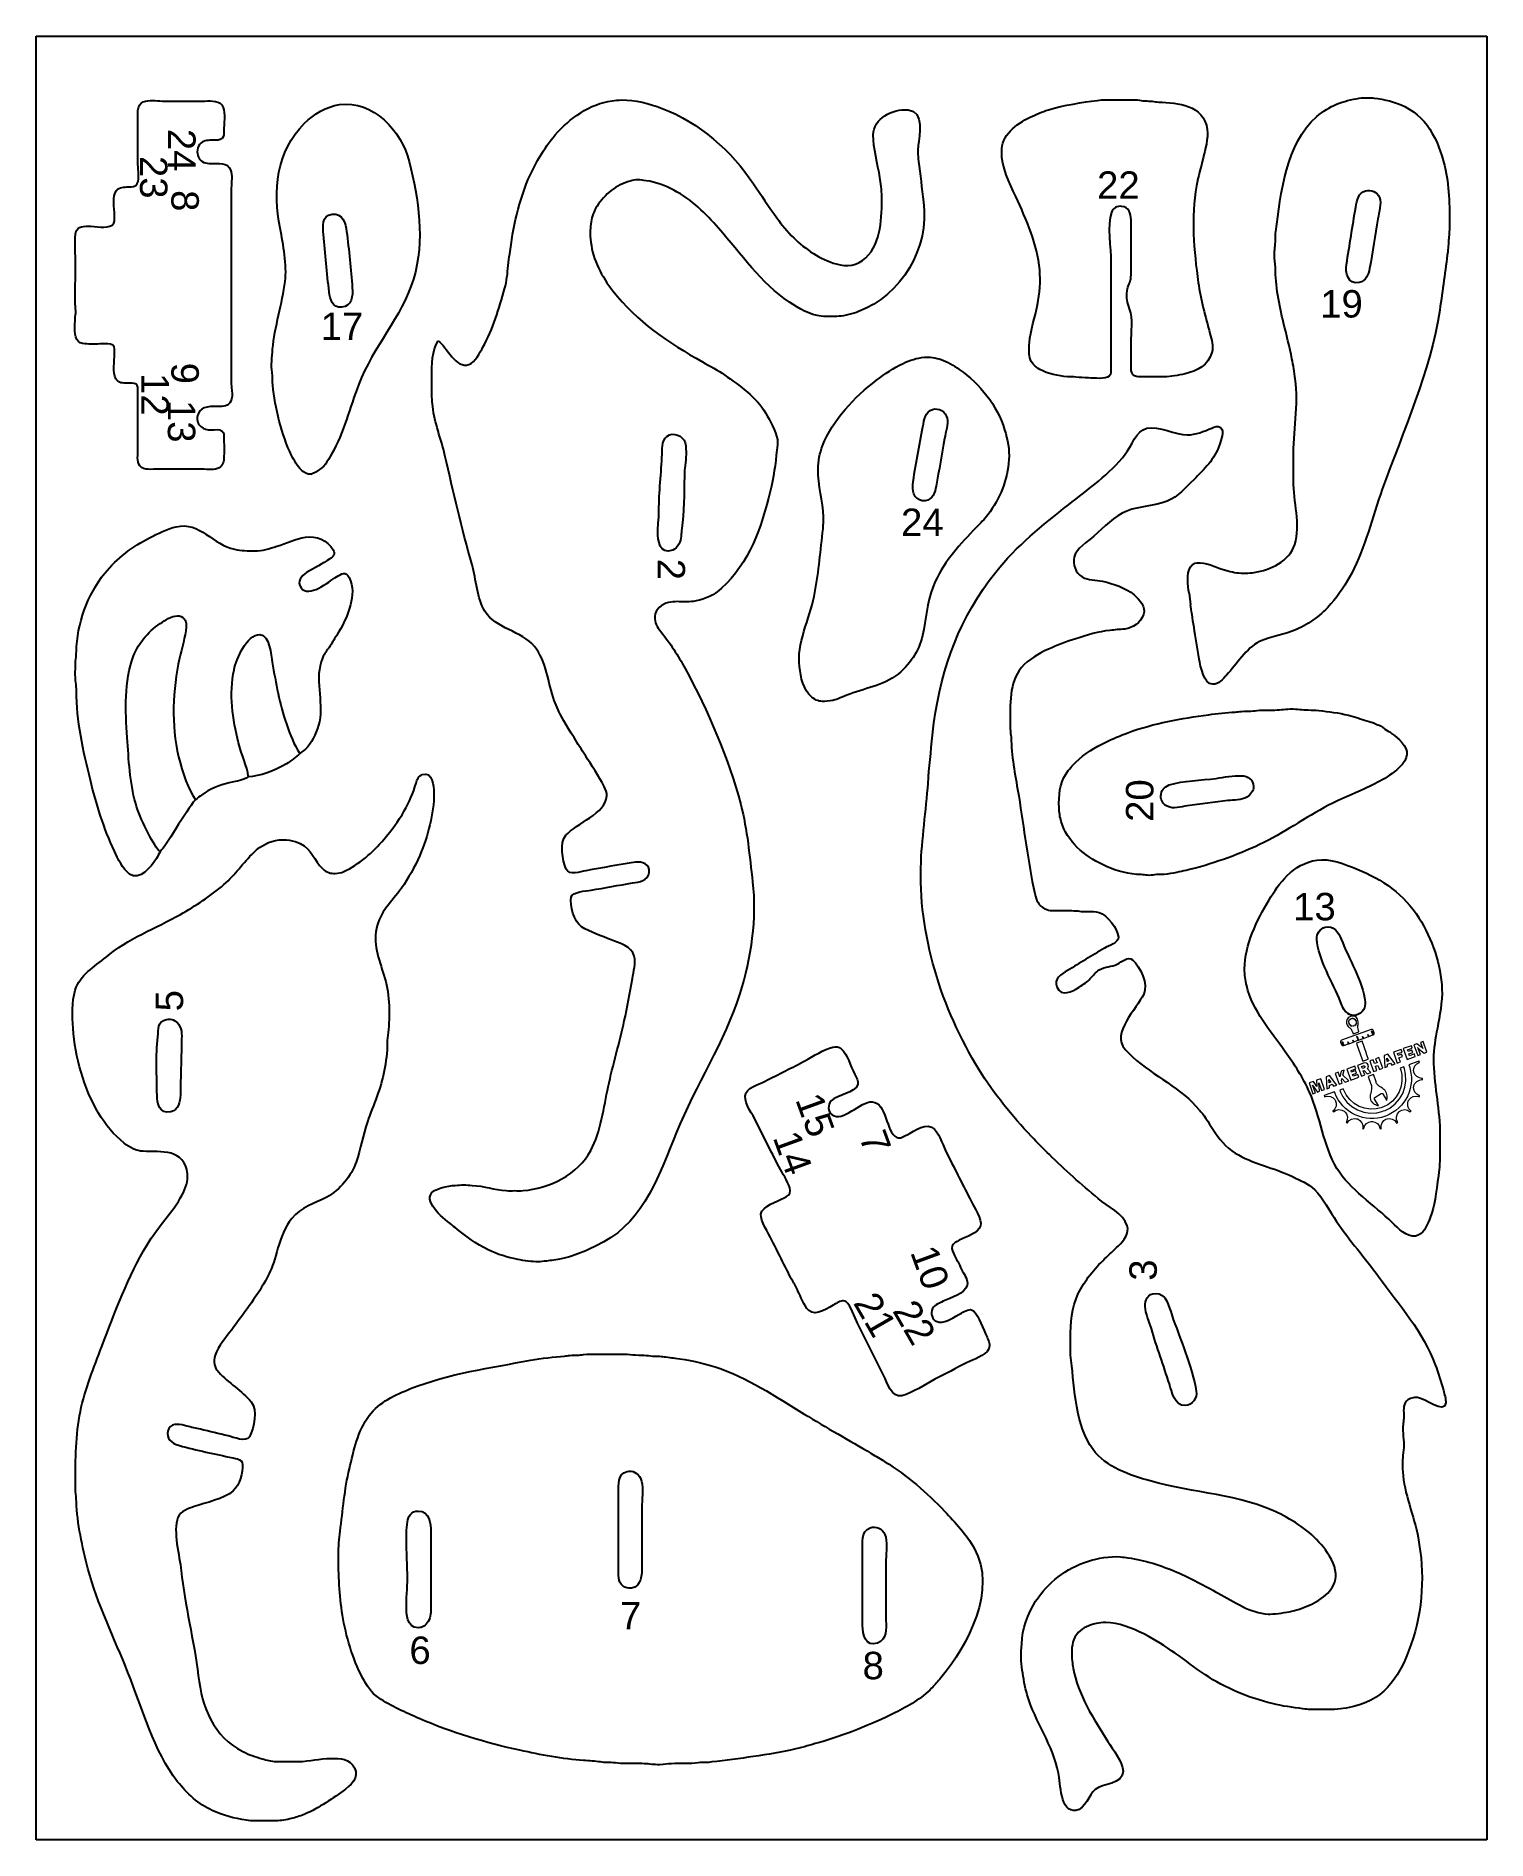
# Model space of a CAD drawing. Extents: x 0 to 185, y 70 to 300.
import ezdxf
from ezdxf.enums import TextEntityAlignment as Align

# ---------------------------------------------------------------- set-up
doc = ezdxf.new("R2010")
doc.units = 0
doc.layers.add('Cut', color=7, linetype='Continuous')
for name, color, linetype, lineweight in [('Gravur', 3, 'Continuous', 20), ('Steg', 5, 'Continuous', 25), ('Text', 1, 'Continuous', 25)]:
    doc.layers.add(name, color=color, linetype=linetype, lineweight=lineweight)
doc.styles.add('textstyle0', font='')
doc.styles.add('textstyle1', font='')
doc.styles.add('textstyle10', font='')
doc.styles.add('textstyle11', font='')
doc.styles.add('textstyle12', font='')
doc.styles.add('textstyle13', font='')
doc.styles.add('textstyle14', font='')
doc.styles.add('textstyle15', font='')
doc.styles.add('textstyle16', font='')
doc.styles.add('textstyle17', font='')
doc.styles.add('textstyle18', font='')
doc.styles.add('textstyle19', font='')
doc.styles.add('textstyle2', font='')
doc.styles.add('textstyle20', font='')
doc.styles.add('textstyle21', font='')
doc.styles.add('textstyle22', font='')
doc.styles.add('textstyle23', font='')
doc.styles.add('textstyle3', font='')
doc.styles.add('textstyle4', font='')
doc.styles.add('textstyle5', font='')
doc.styles.add('textstyle6', font='')
doc.styles.add('textstyle7', font='')
doc.styles.add('textstyle8', font='')
doc.styles.add('textstyle9', font='')
doc.styles.get('textstyle0').set_extended_font_data('Arial')
doc.styles.get('textstyle1').set_extended_font_data('Arial')
doc.styles.get('textstyle10').set_extended_font_data('Arial')
doc.styles.get('textstyle11').set_extended_font_data('Arial')
doc.styles.get('textstyle12').set_extended_font_data('Arial')
doc.styles.get('textstyle13').set_extended_font_data('Arial')
doc.styles.get('textstyle14').set_extended_font_data('Arial')
doc.styles.get('textstyle15').set_extended_font_data('Arial')
doc.styles.get('textstyle16').set_extended_font_data('Arial')
doc.styles.get('textstyle17').set_extended_font_data('Arial')
doc.styles.get('textstyle18').set_extended_font_data('Arial')
doc.styles.get('textstyle19').set_extended_font_data('Arial')
doc.styles.get('textstyle2').set_extended_font_data('Arial')
doc.styles.get('textstyle20').set_extended_font_data('Arial')
doc.styles.get('textstyle21').set_extended_font_data('Arial')
doc.styles.get('textstyle22').set_extended_font_data('Arial')
doc.styles.get('textstyle23').set_extended_font_data('Arial')
doc.styles.get('textstyle3').set_extended_font_data('Arial')
doc.styles.get('textstyle4').set_extended_font_data('Arial')
doc.styles.get('textstyle5').set_extended_font_data('Arial')
doc.styles.get('textstyle6').set_extended_font_data('Arial')
doc.styles.get('textstyle7').set_extended_font_data('Arial')
doc.styles.get('textstyle8').set_extended_font_data('Arial')
doc.styles.get('textstyle9').set_extended_font_data('Arial')

msp = doc.modelspace()

# ---------------------------------------------------------------- texts
at = {"layer": 'Text'}
for s, rotation, style, p in [('24', -90, 'textstyle22', (18.59, 285.45)), ('23', -90, 'textstyle23', (15, 282)), ('8', -90, 'textstyle7', (19, 279)), ('9', -90, 'textstyle8', (19, 257)), ('12', -90, 'textstyle10', (15.19, 254.32)), ('13', -90, 'textstyle11', (18.55, 250.89)), ('2', -90, 'textstyle0', (81, 232)), ('20', 90, 'textstyle17', (140.72, 202.52)), ('5', 90, 'textstyle2', (17, 177)), ('15', -70, 'textstyle14', (99.35, 162.45)), ('14', -70, 'textstyle13', (96.48, 157.62)), ('7', -70, 'textstyle6', (107, 159)), ('10', -70, 'textstyle9', (114, 143)), ('3', 90, 'textstyle1', (141.15, 142.65)), ('21', 300, 'textstyle18', (107, 137)), ('22', 300, 'textstyle19', (112, 136))]:
    msp.add_text(s, height=3.5, rotation=rotation, dxfattribs=dict(at, style=style)).set_placement(p, align=Align.MIDDLE_CENTER)
for s, style, p in [('22', 'textstyle20', (138, 281)), ('19', 'textstyle16', (166.45, 265.86)), ('17', 'textstyle15', (39, 263)), ('24', 'textstyle21', (113, 238)), ('13', 'textstyle12', (163, 189)), ('7', 'textstyle4', (75.8, 98.58)), ('6', 'textstyle3', (48.96, 94.18)), ('8', 'textstyle5', (106.74, 92.23))]:
    msp.add_text(s, height=3.5, dxfattribs=dict(at, style=style)).set_placement(p, align=Align.MIDDLE_CENTER)

# ---------------------------------------------------------------- linework, layer by layer
for p, q in [((0, 300), (184.99, 300)), ((0, 69.99), (0, 300)), ((184.99, 300), (184.99, 69.99)), ((184.99, 69.99), (0, 69.99))]:
    msp.add_line(p, q)
at = {"layer": 'Cut'}
for points in [[(16.1, 291.72), (21.51, 291.72)], [(12.99, 283.61), (12.99, 289.02)], [(24.89, 280.63), (24.89, 275.35), (24.89, 260.06)], [(5, 265.7), (5.01, 271.56)], [(137.05, 271.16), (137.05, 260.34)], [(12.99, 247.35), (12.99, 253.16)], [(20.84, 244.78), (15.56, 244.78)], [(108.07, 129.24), (104.75, 135.87)], [(74.28, 104.61), (74.28, 114.22)], [(77.25, 112.73), (77.25, 104.88)], [(108.37, 105.69), (108.37, 97.98)]]:
    msp.add_lwpolyline(points, dxfattribs=at)
for points in [[(168.71, 292.07), (169.18, 292.14), (169.37, 292.13), (169.79, 292.13)], [(169.79, 292.13), (170.11, 292.13), (170.29, 292.13), (170.61, 292.09)], [(12.99, 289.02), (12.99, 289.85), (12.77, 291.26), (13.67, 291.62)], [(13.67, 291.62), (14.38, 291.91), (15.32, 291.72), (16.1, 291.72)], [(21.51, 291.72), (22.39, 291.72), (23.48, 291.86), (23.85, 290.91)], [(23.85, 290.91), (24.13, 290.17), (23.95, 288.75), (23.95, 287.94)], [(34.23, 288.88), (35.44, 290.08), (37, 290.99), (38.69, 291.26)], [(38.69, 291.26), (42.95, 291.92), (46.61, 287.85), (47.57, 284.01)], [(66.18, 287.39), (68.06, 289.5), (70.57, 291.4), (73.46, 291.73)], [(73.46, 291.73), (73.9, 291.78), (74.22, 291.85), (74.68, 291.86)], [(74.68, 291.86), (76.34, 291.89), (78.23, 291.38), (79.82, 290.78)], [(79.82, 290.78), (84.56, 289.01), (88.68, 285.32), (91.46, 281.17)], [(106.75, 287.39), (106.78, 289.49), (109.19, 290.75), (111.21, 290.59)], [(111.21, 290.59), (113.29, 290.42), (112.65, 287.31), (112.49, 286.04)], [(126.77, 289.66), (127.51, 290.03), (128.27, 290.34), (129.07, 290.59)], [(129.07, 290.59), (131, 291.21), (133.49, 291.56), (135.29, 291.8)], [(135.29, 291.8), (135.71, 291.86), (136, 291.86), (136.38, 291.86)], [(136.38, 291.86), (137.12, 291.86), (138.31, 291.86), (139.08, 291.86)], [(139.08, 291.86), (139.65, 291.86), (139.92, 291.88), (140.44, 291.85)], [(140.44, 291.85), (140.83, 291.82), (141.02, 291.76), (141.38, 291.74)], [(141.38, 291.74), (141.75, 291.71), (141.96, 291.73), (142.33, 291.68)], [(142.33, 291.68), (142.64, 291.65), (142.81, 291.61), (143.14, 291.59)], [(143.14, 291.59), (145.52, 291.46), (148.91, 291.27), (149.33, 288.07)], [(163.31, 289.75), (164.85, 291.1), (166.69, 291.78), (168.71, 292.07)], [(170.61, 292.09), (171.9, 291.94), (173.29, 291.64), (174.53, 291.01)], [(174.53, 291.01), (177.64, 289.45), (179.02, 286.16), (179.72, 282.93)], [(23.95, 287.94), (23.94, 287.59), (23.99, 287.21), (23.73, 286.95)], [(31.12, 275.49), (30.2, 280.26), (30.61, 285.3), (34.23, 288.88)], [(123.12, 285.23), (123.13, 286.28), (123.51, 287.16), (124.23, 287.92)], [(124.23, 287.92), (124.93, 288.67), (125.87, 289.21), (126.77, 289.66)], [(149.33, 288.07), (149.47, 286.98), (149.08, 285.49), (148.81, 284.42)], [(158.08, 275.08), (158.71, 279.92), (159.31, 286.23), (163.31, 289.75)], [(21, 286.34), (20.52, 285.94), (20.42, 285.1), (20.7, 284.56)], [(22.59, 286.72), (21.98, 286.71), (21.47, 286.73), (21, 286.34)], [(23.73, 286.95), (23.44, 286.67), (23.01, 286.72), (22.59, 286.72)], [(64.27, 284.69), (64.84, 285.61), (65.46, 286.58), (66.18, 287.39)], [(107.59, 281.98), (107.34, 283.56), (106.73, 285.81), (106.75, 287.39)], [(112.49, 286.04), (112.45, 285.74), (112.43, 285.53), (112.43, 285.23)], [(112.43, 285.23), (112.43, 284.76), (112.47, 284.49), (112.53, 284.01)], [(124.91, 279.55), (124.09, 281.29), (123.1, 283.31), (123.12, 285.23)], [(12.91, 281.19), (13.2, 281.87), (12.99, 282.82), (12.99, 283.61)], [(20.7, 284.56), (21.06, 283.86), (21.65, 283.75), (22.32, 283.74)], [(22.32, 283.74), (23.22, 283.73), (24.43, 283.93), (24.81, 282.93)], [(24.81, 282.93), (25.06, 282.29), (24.89, 281.33), (24.89, 280.63)], [(47.57, 284.01), (48.77, 279.22), (49.61, 273.9), (48.11, 268.99)], [(60.74, 274.68), (61.33, 278.11), (62.45, 281.7), (64.27, 284.69)], [(112.53, 284.01), (112.72, 282.41), (112.94, 280.57), (113.16, 278.87)], [(148.81, 284.42), (148.52, 283.26), (148.17, 282.08), (147.96, 280.9)], [(179.72, 282.93), (180.22, 280.6), (180.27, 277.75), (180.21, 275.35)], [(10.25, 280.31), (10.62, 280.77), (11.21, 280.76), (11.77, 280.76)], [(11.77, 280.76), (12.21, 280.77), (12.71, 280.73), (12.91, 281.19)], [(75.76, 281.51), (74.87, 281.28), (74.04, 280.85), (73.33, 280.29)], [(76.71, 281.68), (76.37, 281.67), (76.1, 281.6), (75.76, 281.51)], [(77.79, 281.56), (77.39, 281.62), (77.14, 281.69), (76.71, 281.68)], [(84.42, 278.17), (82.62, 279.8), (80.18, 281.22), (77.79, 281.56)], [(91.46, 281.17), (92.42, 279.74), (93.44, 278.24), (94.44, 276.84)], [(107.83, 279.55), (107.83, 280.33), (107.7, 281.31), (107.59, 281.98)], [(147.96, 280.9), (147.24, 276.83), (147.64, 272.64), (148.18, 268.59)], [(10.01, 277.11), (10.01, 278.09), (9.66, 279.57), (10.25, 280.31)], [(71.53, 278.33), (71.15, 277.74), (70.84, 276.98), (70.77, 276.3)], [(73.33, 280.29), (72.65, 279.76), (72.01, 279.07), (71.53, 278.33)], [(113.16, 278.87), (113.95, 272.98), (110.33, 266.92), (104.85, 264.86)], [(105.79, 271.71), (107.84, 273.7), (107.84, 276.92), (107.83, 279.55)], [(127.97, 270.21), (127.66, 273.41), (126.28, 276.62), (124.91, 279.55)], [(138.41, 278.29), (137.87, 278.36), (137.33, 278.04), (137.13, 277.52)], [(168.27, 278.19), (168.42, 279.07), (168.6, 280.03), (169.52, 280.28)], [(169.52, 280.28), (170.24, 280.48), (170.99, 280.1), (171.28, 279.41)], [(171.28, 279.41), (171.6, 278.66), (171.23, 277.54), (171.09, 276.71)], [(9.7, 275.9), (10.06, 276.14), (10.01, 276.7), (10.01, 277.11)], [(36.65, 274.68), (36.58, 275.72), (36.33, 277.07), (37.75, 277.3)], [(37.75, 277.3), (39.07, 277.51), (39.48, 276.08), (39.6, 275.08)], [(70.77, 276.3), (70.73, 275.89), (70.69, 275.64), (70.65, 275.22)], [(87.03, 275.49), (86.22, 276.43), (85.36, 277.33), (84.42, 278.17)], [(94.44, 276.84), (95.1, 275.9), (95.77, 275.08), (96.6, 274.27)], [(137.13, 277.52), (136.53, 275.91), (137.05, 272.94), (137.05, 271.16)], [(139.62, 276.57), (139.6, 277.38), (139.37, 278.18), (138.41, 278.29)], [(139.62, 271.56), (139.62, 273.2), (139.66, 274.95), (139.62, 276.57)], [(167.08, 270.89), (167.48, 273.35), (167.86, 275.75), (168.27, 278.19)], [(171.09, 276.71), (170.74, 274.6), (170.41, 272.48), (170.04, 270.35)], [(5.01, 271.56), (5.01, 272.5), (4.92, 273.8), (5.02, 274.68)], [(5.02, 274.68), (5.13, 275.65), (5.8, 275.75), (6.63, 275.76)], [(6.63, 275.76), (7.54, 275.77), (8.98, 275.42), (9.7, 275.9)], [(31.76, 268.72), (32.01, 270.83), (31.52, 273.37), (31.12, 275.49)], [(37.36, 267.37), (37.11, 269.73), (36.83, 272.31), (36.65, 274.68)], [(39.6, 275.08), (39.88, 272.76), (40.17, 270.21), (40.32, 267.91)], [(60.39, 272.24), (60.53, 273.02), (60.59, 273.83), (60.74, 274.68)], [(70.65, 275.22), (70.6, 274.67), (70.7, 274.29), (70.75, 273.73)], [(70.75, 273.73), (70.96, 271.47), (72.18, 269.28), (73.54, 267.51)], [(96.06, 266.06), (92.45, 268.51), (89.87, 272.22), (87.03, 275.49)], [(96.6, 274.27), (98.06, 272.84), (100.02, 271.51), (102.01, 270.95)], [(157.91, 272.11), (157.91, 272.75), (158.02, 273.31), (158.02, 274)], [(158.02, 274), (158.02, 274.43), (158.03, 274.69), (158.08, 275.08)], [(180.21, 275.35), (180.19, 274.51), (180.09, 274.25), (180.08, 273.46)], [(60.19, 270.75), (60.24, 271.28), (60.3, 271.73), (60.39, 272.24)], [(102.01, 270.95), (103.36, 270.57), (104.76, 270.7), (105.79, 271.71)], [(139.61, 269.26), (139.68, 269.98), (139.62, 270.83), (139.62, 271.56)], [(158.02, 270.48), (158.02, 271.14), (157.91, 271.47), (157.91, 272.11)], [(180, 272.51), (179.69, 270.15), (179.36, 267.58), (178.98, 265.07)], [(180.08, 273.46), (180.07, 273.11), (180.04, 272.85), (180, 272.51)], [(59.74, 267.78), (60.03, 268.78), (60.11, 269.7), (60.19, 270.75)], [(127.69, 265.75), (127.96, 267.16), (128.1, 268.75), (127.97, 270.21)], [(139.11, 267.51), (139.19, 268.2), (139.54, 268.59), (139.61, 269.26)], [(159.06, 263.45), (158.5, 265.7), (158.03, 268.19), (158.02, 270.48)], [(168.71, 268.57), (167.23, 268.22), (166.92, 269.9), (167.08, 270.89)], [(170.04, 270.35), (169.91, 269.58), (169.53, 268.77), (168.71, 268.57)], [(30.16, 260.06), (30.39, 262.89), (31.42, 265.94), (31.76, 268.72)], [(38.96, 265.42), (37.81, 265.3), (37.46, 266.47), (37.36, 267.37)], [(40.32, 267.91), (40.39, 266.89), (40.31, 265.56), (38.96, 265.42)], [(48.11, 268.99), (46.61, 264.1), (42.94, 260.32), (41.14, 255.6)], [(56.98, 260.34), (58.3, 262.65), (59, 265.24), (59.74, 267.78)], [(73.54, 267.51), (76.56, 263.59), (80.69, 260.85), (84.96, 258.46)], [(139.44, 265.21), (139.13, 266.01), (139, 266.61), (139.11, 267.51)], [(148.18, 268.59), (148.48, 266.41), (149.1, 264.24), (149.67, 262.09)], [(5.2, 261.3), (4.73, 262.13), (5.01, 263.5), (5.01, 264.53)], [(100.12, 264.28), (98.67, 264.44), (97.27, 265.24), (96.06, 266.06)], [(104.85, 264.86), (104.28, 264.64), (103, 264.31), (102.42, 264.27)], [(126.65, 260.88), (126.77, 262.45), (127.39, 264.17), (127.69, 265.75)], [(139.62, 260.88), (139.62, 262.25), (139.93, 263.95), (139.44, 265.21)], [(178.98, 265.07), (177.78, 257.18), (174.3, 249.66), (171.65, 242.21)], [(101.2, 264.26), (100.8, 264.26), (100.5, 264.24), (100.12, 264.28)], [(102.42, 264.27), (101.97, 264.24), (101.7, 264.26), (101.2, 264.26)], [(160.13, 258.85), (159.85, 260.29), (159.41, 261.99), (159.06, 263.45)], [(6.22, 260.75), (5.8, 260.77), (5.44, 260.88), (5.2, 261.3)], [(8.39, 260.74), (7.71, 260.74), (6.89, 260.71), (6.22, 260.75)], [(9.79, 260.6), (9.47, 260.86), (8.86, 260.74), (8.39, 260.74)], [(10.01, 259.52), (10.01, 259.9), (10.09, 260.37), (9.79, 260.6)], [(24.89, 260.06), (24.89, 258.45), (24.8, 256.8), (24.91, 255.19)], [(30.09, 257.09), (29.97, 258.03), (30.08, 259.05), (30.16, 260.06)], [(50.46, 256.55), (50.46, 258.07), (50.45, 259.91), (51.28, 261.15)], [(51.28, 261.15), (52.38, 260.36), (53.52, 257.51), (55.2, 258.12)], [(55.2, 258.12), (55.99, 258.41), (56.57, 259.63), (56.98, 260.34)], [(126.62, 259.93), (126.61, 260.28), (126.62, 260.51), (126.65, 260.88)], [(126.71, 258.98), (126.63, 259.3), (126.62, 259.62), (126.62, 259.93)], [(137.05, 260.34), (137.05, 259.46), (137.06, 258.49), (137.05, 257.63)], [(139.62, 257.9), (139.62, 258.84), (139.62, 259.92), (139.62, 260.88)], [(149.67, 262.09), (149.88, 261.31), (150.16, 260.49), (149.93, 259.66)], [(10.17, 256.29), (9.7, 257.12), (10.01, 258.55), (10.01, 259.52)], [(84.96, 258.46), (85.93, 257.92), (86.91, 257.39), (87.81, 256.77)], [(107.15, 256.11), (108.27, 256.96), (109.3, 257.64), (110.54, 258.26)], [(110.54, 258.26), (111.4, 258.69), (112.3, 258.94), (113.24, 259.06)], [(113.24, 259.06), (113.85, 259.14), (114.78, 258.97), (115.41, 258.75)], [(115.41, 258.75), (116.21, 258.47), (117.01, 257.98), (117.71, 257.5)], [(127.99, 257.5), (127.39, 257.83), (126.89, 258.31), (126.71, 258.98)], [(137.05, 257.63), (137.05, 257.25), (137.1, 256.91), (136.84, 256.65)], [(139.84, 256.86), (139.59, 257.16), (139.63, 257.53), (139.62, 257.9)], [(149.93, 259.66), (149.49, 258.01), (148.04, 257.31), (146.52, 256.94)], [(160.56, 256.28), (160.44, 257.16), (160.3, 258), (160.13, 258.85)], [(11.64, 255.74), (11.08, 255.74), (10.49, 255.73), (10.17, 256.29)], [(12.77, 255.6), (12.49, 255.82), (12, 255.73), (11.64, 255.74)], [(12.99, 254.79), (12.98, 255.09), (13.02, 255.4), (12.77, 255.6)], [(30.19, 255.46), (30.12, 256.15), (30.17, 256.47), (30.09, 257.09)], [(32.57, 246.54), (31.3, 249.12), (30.47, 252.66), (30.19, 255.46)], [(41.14, 255.6), (39.99, 252.6), (39.26, 249.48), (37.66, 246.67)], [(50.47, 253.98), (50.45, 254.77), (50.46, 255.67), (50.46, 256.55)], [(87.81, 256.77), (89.67, 255.49), (91.9, 253.9), (93.02, 251.95)], [(100.28, 247.75), (101.58, 251.08), (104.37, 253.99), (107.15, 256.11)], [(117.71, 257.5), (120.4, 255.63), (122.51, 252.97), (123.5, 249.78)], [(131.51, 256.56), (130.34, 256.64), (129.01, 256.93), (127.99, 257.5)], [(132.59, 256.52), (132.17, 256.56), (131.94, 256.53), (131.51, 256.56)], [(136.84, 256.65), (136.35, 256.17), (134.89, 256.41), (134.21, 256.41)], [(140.84, 256.55), (140.46, 256.55), (140.1, 256.55), (139.84, 256.86)], [(143.82, 256.55), (143.07, 256.52), (141.62, 256.53), (140.84, 256.55)], [(146.52, 256.94), (145.59, 256.71), (144.74, 256.59), (143.82, 256.55)], [(160.32, 246.13), (160.32, 249.5), (160.99, 253), (160.56, 256.28)], [(12.99, 253.16), (12.99, 253.67), (13, 254.3), (12.99, 254.79)], [(24.92, 253.71), (24.68, 252.94), (24.15, 252.76), (23.41, 252.76)], [(24.91, 255.19), (24.95, 254.6), (25.09, 254.24), (24.92, 253.71)], [(50.59, 252.76), (50.55, 253.21), (50.48, 253.56), (50.47, 253.98)], [(20.65, 251.81), (20.41, 251.2), (20.58, 250.62), (20.99, 250.22)], [(23.41, 252.76), (22.44, 252.75), (21.07, 252.92), (20.65, 251.81)], [(52.14, 246.54), (51.66, 248.63), (50.79, 250.66), (50.59, 252.76)], [(93.02, 251.95), (93.59, 250.96), (94.32, 249.66), (94.52, 248.56)], [(113.08, 250.19), (113.25, 251.1), (113.34, 252.1), (114.32, 252.4)], [(114.32, 252.4), (115.07, 252.62), (115.98, 252.15), (116.16, 251.27)], [(116.16, 251.27), (116.32, 250.51), (115.97, 249.47), (115.85, 248.7)], [(20.99, 250.22), (21.38, 249.84), (21.79, 249.79), (22.32, 249.78)], [(22.32, 249.78), (22.83, 249.78), (23.39, 249.92), (23.73, 249.64)], [(23.73, 249.64), (23.97, 249.45), (23.94, 249.11), (23.95, 248.84)], [(23.95, 248.84), (23.96, 248.13), (23.99, 246.85), (23.94, 246.13)], [(79.82, 246.67), (79.86, 247.61), (79.75, 248.75), (80.77, 249.14)], [(80.77, 249.14), (81.65, 249.48), (82.79, 248.82), (82.85, 247.75)], [(94.52, 248.56), (94.61, 248.08), (94.51, 247.69), (94.46, 247.21)], [(111.79, 242.75), (112.09, 245.24), (112.61, 247.76), (113.08, 250.19)], [(115.85, 248.7), (115.51, 246.7), (115.13, 244.64), (114.76, 242.61)], [(123.5, 249.78), (123.87, 248.59), (124.14, 247.27), (124.05, 245.99)], [(138.88, 246.67), (139.72, 247.74), (140.19, 249.67), (141.65, 250)], [(141.65, 250), (143.1, 250.33), (145.3, 249.15), (146.79, 249.15)], [(146.79, 249.15), (147.82, 249.15), (148.98, 249.61), (149.91, 250.02)], [(149.91, 250.02), (150.24, 250.17), (150.72, 250.4), (151.02, 250.1)], [(151.02, 250.1), (151.57, 249.57), (151.1, 248.55), (150.89, 247.89)], [(13.22, 245.21), (12.81, 245.76), (12.99, 246.67), (12.99, 247.35)], [(23.94, 246.13), (23.91, 245.55), (23.74, 245.09), (23.13, 244.86)], [(33.83, 244.66), (33.28, 245.17), (32.91, 245.86), (32.57, 246.54)], [(37.66, 246.67), (37.11, 245.72), (36.75, 245.01), (35.84, 244.53)], [(55.59, 232.6), (54.25, 237.25), (53.21, 241.83), (52.14, 246.54)], [(79.42, 239.5), (79.42, 241.82), (79.72, 244.37), (79.82, 246.67)], [(82.85, 247.75), (82.92, 246.71), (82.84, 245.85), (82.72, 244.91)], [(94.46, 247.21), (94.27, 245.43), (94.03, 243.69), (93.61, 241.94)], [(99.71, 244.78), (99.72, 245.76), (99.93, 246.85), (100.28, 247.75)], [(131.64, 240.23), (134.11, 242.16), (136.95, 244.22), (138.88, 246.67)], [(150.89, 247.89), (150.29, 246.02), (148.93, 244.76), (147.61, 243.42)], [(160.32, 244.91), (160.32, 245.35), (160.32, 245.67), (160.32, 246.13)], [(15.56, 244.78), (14.82, 244.78), (13.71, 244.58), (13.22, 245.21)], [(23.13, 244.86), (22.48, 244.61), (21.59, 244.78), (20.84, 244.78)], [(35.04, 244.13), (34.54, 244.09), (34.17, 244.33), (33.83, 244.66)], [(82.66, 243.83), (82.66, 241.76), (82.59, 239.15), (82.34, 237.2)], [(82.72, 244.91), (82.67, 244.54), (82.67, 244.22), (82.66, 243.83)], [(100.39, 238.69), (100.36, 240.65), (99.7, 242.71), (99.71, 244.78)], [(124.05, 245.99), (123.88, 243.46), (122.91, 240.99), (121.37, 238.96)], [(160.32, 243.29), (160.32, 243.87), (160.32, 244.38), (160.32, 244.91)], [(93.61, 241.94), (92.52, 237.46), (90.93, 232.75), (87.39, 229.59)], [(113.38, 240.75), (112.23, 240.58), (111.67, 241.75), (111.79, 242.75)], [(114.76, 242.61), (114.62, 241.79), (114.34, 240.9), (113.38, 240.75)], [(147.61, 243.42), (146.55, 242.36), (145.62, 241.29), (144.22, 240.7)], [(160.49, 235.17), (161.28, 237.7), (160.32, 240.7), (160.32, 243.29)], [(171.65, 242.21), (170.37, 238.63), (169.5, 234.91), (167.76, 231.52)], [(79.34, 237.88), (79.41, 238.41), (79.42, 238.89), (79.42, 239.5)], [(122.37, 231.65), (125.02, 234.99), (128.3, 237.64), (131.64, 240.23)], [(139.08, 239.44), (137.49, 238.79), (136.18, 237.37), (134.89, 236.25)], [(144.22, 240.7), (142.57, 240), (140.72, 240.11), (139.08, 239.44)], [(14.48, 236.02), (15.53, 236.55), (16.68, 237.16), (17.86, 237.44)], [(17.86, 237.44), (20.87, 238.15), (22.59, 235.08), (25.3, 234.56)], [(79.28, 236.79), (79.28, 237.18), (79.29, 237.51), (79.34, 237.88)], [(82.34, 237.2), (82.29, 236.84), (82.28, 236.6), (82.25, 236.25)], [(100.29, 236.66), (100.37, 237.34), (100.4, 237.97), (100.39, 238.69)], [(119.88, 237.34), (117.85, 235.22), (115.88, 233.15), (114.64, 230.44)], [(121.37, 238.96), (120.91, 238.36), (120.4, 237.88), (119.88, 237.34)], [(8.77, 231.52), (10.27, 233.4), (12.36, 234.94), (14.48, 236.02)], [(27.87, 234.36), (28.87, 234.37), (29.74, 234.64), (30.71, 234.95)], [(30.71, 234.95), (31.89, 235.32), (33.13, 235.93), (34.36, 236.1)], [(34.36, 236.1), (35.71, 236.29), (37.15, 235.78), (37.89, 234.49)], [(81.18, 234.46), (79.48, 233.81), (79.28, 235.72), (79.28, 236.79)], [(82.25, 236.25), (82.21, 235.59), (81.86, 234.72), (81.18, 234.46)], [(99.2, 228.54), (99.75, 231.25), (99.97, 233.96), (100.29, 236.66)], [(134.89, 236.25), (134.08, 235.55), (132.59, 234.64), (132.36, 233.55)], [(155.32, 231.6), (157.39, 231.92), (159.82, 233.02), (160.49, 235.17)], [(25.3, 234.56), (26.16, 234.39), (26.99, 234.35), (27.87, 234.36)], [(37.47, 233.34), (36.53, 232.72), (35.46, 232.22), (34.5, 231.59)], [(37.89, 234.49), (38.21, 233.96), (37.92, 233.63), (37.47, 233.34)], [(57.23, 226.65), (56.2, 228.3), (56.13, 230.71), (55.59, 232.6)], [(132.36, 233.55), (132.18, 232.64), (132.51, 231.53), (133.4, 231.03)], [(147.01, 228.95), (146.87, 229.99), (146.62, 231.38), (147.21, 232.31)], [(147.21, 232.31), (147.53, 232.81), (147.9, 232.88), (148.42, 232.85)], [(148.42, 232.85), (149.54, 232.76), (150.84, 232.1), (151.94, 231.81)], [(5.14, 221.51), (5.23, 225.08), (6.53, 228.72), (8.77, 231.52)], [(34.5, 231.59), (33.83, 231.16), (33.22, 230.45), (33.79, 229.64)], [(33.79, 229.64), (34.75, 228.28), (37.31, 230.45), (38.29, 231.03)], [(38.29, 231.03), (38.96, 231.42), (39.49, 231.84), (39.92, 230.97)], [(39.92, 230.97), (40.5, 229.82), (40.39, 228.63), (40.08, 227.46)], [(114.64, 230.44), (113.74, 228.48), (113.55, 226.43), (113.2, 224.35)], [(114.48, 212.44), (115.48, 219.61), (117.81, 225.92), (122.37, 231.65)], [(133.4, 231.03), (134.18, 230.59), (135.14, 230.67), (135.97, 230.48)], [(135.97, 230.48), (137.41, 230.16), (138.87, 229.69), (140.02, 228.74)], [(151.94, 231.81), (152.78, 231.58), (153.41, 231.51), (154.24, 231.52)], [(154.24, 231.52), (154.65, 231.52), (154.93, 231.54), (155.32, 231.6)], [(167.76, 231.52), (167.04, 230.11), (166.14, 228.8), (165.11, 227.59)], [(80.64, 227.77), (79.76, 227.57), (78.93, 226.92), (78.88, 225.97)], [(82.94, 227.86), (81.98, 227.86), (81.46, 227.96), (80.64, 227.77)], [(84.15, 227.97), (83.71, 227.89), (83.42, 227.87), (82.94, 227.86)], [(87.39, 229.59), (86.49, 228.78), (85.32, 228.16), (84.15, 227.97)], [(97.33, 219.61), (96.96, 222.43), (98.63, 225.76), (99.2, 228.54)], [(140.02, 228.74), (140.67, 228.21), (141.54, 227.17), (141.22, 226.24)], [(40.08, 227.46), (39.71, 226.07), (39.09, 224.73), (38.29, 223.54)], [(63.54, 222.18), (61.91, 224.15), (58.58, 224.47), (57.23, 226.65)], [(78.88, 225.97), (78.85, 225.2), (79.17, 224.67), (79.65, 224.08)], [(141.22, 226.24), (140.85, 225.16), (139.83, 224.56), (138.81, 224.39)], [(148.32, 220.56), (147.83, 223.36), (147.39, 226.16), (147.21, 227.48)], [(165.11, 227.59), (163.97, 226.25), (162.34, 225.09), (160.73, 224.35)], [(38.29, 223.54), (37.97, 223.07), (37.7, 222.47), (37.41, 222.1)], [(79.65, 224.08), (80.86, 222.59), (81.84, 221.03), (82.76, 219.34)], [(113.2, 224.35), (112.84, 222.19), (111.9, 220.45), (110.26, 218.95)], [(132.59, 223.16), (131.45, 222.8), (130.19, 222.34), (129.07, 221.82)], [(136.92, 224.21), (135.47, 224.08), (133.97, 223.61), (132.59, 223.16)], [(137.86, 224.32), (137.49, 224.29), (137.3, 224.25), (136.92, 224.21)], [(138.81, 224.39), (138.45, 224.33), (138.22, 224.36), (137.86, 224.32)], [(160.73, 224.35), (159.26, 223.68), (157.42, 223.44), (155.99, 222.79)], [(5.06, 220.56), (5.11, 220.9), (5.13, 221.15), (5.14, 221.51)], [(37.41, 222.1), (37.04, 221.61), (36.79, 221.36), (36.51, 220.69)], [(66.08, 215.28), (65.24, 217.5), (65.1, 220.31), (63.54, 222.18)], [(129.07, 221.82), (127.81, 221.23), (126.55, 220.54), (125.64, 219.47)], [(155.99, 222.79), (154.29, 222), (153.11, 219.85), (151.8, 218.53)], [(5.06, 217.58), (4.98, 218.21), (5, 218.76), (5.01, 219.48)], [(5.01, 219.48), (5.01, 219.87), (5.01, 220.19), (5.06, 220.56)], [(36.51, 220.69), (35.42, 218.11), (36.69, 215.21), (36.12, 212.58)], [(82.76, 219.34), (85.66, 213.98), (88.31, 207.9), (89.85, 202.02)], [(98.9, 215.72), (97.78, 216.69), (97.52, 218.21), (97.33, 219.61)], [(110.26, 218.95), (108.44, 217.27), (105.99, 216.93), (103.77, 216.1)], [(125.64, 219.47), (124.04, 217.61), (124.2, 214.66), (124.2, 212.31)], [(150.04, 217.35), (148.85, 217.38), (148.48, 219.6), (148.32, 220.56)], [(151.8, 218.53), (151.32, 218.04), (150.79, 217.33), (150.04, 217.35)], [(5.14, 216.5), (5.14, 216.89), (5.11, 217.21), (5.06, 217.58)], [(6.92, 205.14), (6, 208.81), (5.16, 212.72), (5.14, 216.5)], [(68.59, 210.55), (67.64, 212.04), (66.71, 213.6), (66.59, 214.1)], [(100.52, 215.17), (99.89, 215.12), (99.4, 215.29), (98.9, 215.72)], [(103.77, 216.1), (102.7, 215.7), (102.23, 215.44), (101.6, 215.3)], [(153.69, 213.89), (154.17, 213.95), (154.41, 213.92), (154.91, 213.93)], [(154.91, 213.93), (155.34, 213.94), (155.56, 214), (155.99, 214.04)], [(155.99, 214.04), (156.55, 214.09), (156.96, 214.06), (157.62, 214.06)], [(157.62, 214.06), (158.57, 214.06), (159.01, 214.19), (159.92, 214.2)], [(159.92, 214.2), (160.94, 214.21), (161.33, 214.08), (162.22, 214.07)], [(162.22, 214.07), (162.75, 214.06), (163.08, 214.07), (163.57, 214.01)], [(163.57, 214.01), (164.8, 213.85), (166.08, 213.72), (167.36, 213.4)], [(36.12, 212.58), (35.87, 211.41), (35.37, 210.23), (34.59, 209.33)], [(113.84, 206.22), (114.1, 208.21), (114.19, 210.36), (114.48, 212.44)], [(124.2, 212.31), (124.2, 211.86), (124.2, 211.5), (124.26, 211.09)], [(139.22, 211.17), (142.55, 212.41), (146.02, 212.99), (149.5, 213.47)], [(149.5, 213.47), (150.62, 213.62), (151.81, 213.74), (152.88, 213.8)], [(152.88, 213.8), (153.21, 213.82), (153.38, 213.85), (153.69, 213.89)], [(167.36, 213.4), (168.07, 213.22), (168.97, 212.89), (169.66, 212.68)], [(169.66, 212.68), (170.11, 212.55), (170.44, 212.5), (170.6, 212.4)], [(170.6, 212.4), (170.98, 212.05), (171.1, 212.46), (171.96, 211.61)], [(171.96, 211.61), (172.6, 211.24), (172.9, 211.1), (173.2, 210.8)], [(70.04, 208.25), (69.53, 209.05), (69.09, 209.75), (68.59, 210.55)], [(124.26, 211.09), (124.3, 210.75), (124.33, 210.5), (124.34, 210.14)], [(124.34, 210.14), (124.39, 207.84), (124.92, 205.4), (125.29, 203.11)], [(132.59, 207.43), (133.66, 208.48), (135.04, 209.3), (136.38, 209.97)], [(136.38, 209.97), (137.28, 210.42), (138.25, 210.8), (139.22, 211.17)], [(173.85, 210.26), (174.84, 209.3), (175.17, 208.32), (174.21, 207.17)], [(31.93, 207.19), (30.58, 206.39), (28.35, 205.57), (27.06, 205.54)], [(33.65, 208.53), (33.15, 208.11), (32.5, 207.53), (31.93, 207.19)], [(72.43, 204.32), (71.77, 205.59), (70.79, 207.07), (70.04, 208.25)], [(131.33, 205.95), (131.7, 206.51), (132.12, 206.97), (132.59, 207.43)], [(174.21, 207.17), (172.99, 205.69), (171.07, 204.85), (169.39, 204.02)], [(9.98, 196.07), (8.63, 198.94), (7.68, 202.07), (6.92, 205.14)], [(24.62, 204.78), (23.35, 204.48), (22.15, 204.01), (21.11, 203.23)], [(27.06, 205.54), (26.27, 205.06), (25.77, 205.04), (24.62, 204.78)], [(46.95, 201.21), (47.58, 202.33), (48.08, 203.51), (48.45, 204.73)], [(48.45, 204.73), (48.59, 205.18), (48.77, 205.68), (49.25, 205.84)], [(49.25, 205.84), (50.53, 206.28), (50.73, 204.36), (50.73, 203.51)], [(112.84, 194.72), (113, 198.25), (113.59, 201.96), (113.78, 205.41)], [(113.78, 205.41), (113.79, 205.7), (113.8, 205.92), (113.84, 206.22)], [(130.43, 201.62), (130.39, 203.16), (130.49, 204.64), (131.33, 205.95)], [(144.49, 204.51), (146.27, 205.11), (148.57, 205.08), (150.45, 205.35)], [(150.45, 205.35), (151.48, 205.49), (152.69, 205.73), (153.69, 205.69)], [(153.69, 205.69), (154.52, 205.66), (155.22, 205.15), (155.23, 204.32)], [(20.35, 202.64), (19.93, 202.23), (19.61, 201.63), (19.21, 201.08)], [(21.11, 203.23), (20.84, 203.03), (20.59, 202.88), (20.35, 202.64)], [(50.73, 203.51), (50.73, 200.83), (49.98, 198.01), (48.92, 195.53)], [(67.55, 198.09), (68.88, 199.64), (72.66, 200.86), (72.77, 203.11)], [(72.77, 203.11), (72.79, 203.55), (72.64, 203.92), (72.43, 204.32)], [(125.29, 203.11), (125.97, 198.98), (126.45, 194.73), (127.34, 190.66)], [(143.42, 203.11), (143.42, 203.77), (143.85, 204.29), (144.49, 204.51)], [(144.23, 201.8), (143.68, 202.07), (143.42, 202.54), (143.42, 203.11)], [(151.94, 202.51), (150.26, 202.28), (148.46, 202.07), (146.79, 201.85)], [(154.37, 202.95), (153.7, 202.54), (152.72, 202.62), (151.94, 202.51)], [(155.23, 204.32), (155.23, 203.75), (154.88, 203.27), (154.37, 202.95)], [(169.39, 204.02), (167.87, 203.27), (166.29, 202.71), (164.79, 201.92)], [(19.21, 201.08), (18.29, 199.79), (17.38, 198.2), (16.51, 196.88)], [(44.34, 197.56), (45.32, 198.71), (46.19, 199.89), (46.95, 201.21)], [(89.85, 202.02), (90.7, 198.77), (90.97, 195.44), (91.36, 192.15)], [(130.72, 199.86), (130.55, 200.45), (130.44, 200.99), (130.43, 201.62)], [(146.79, 201.85), (145.92, 201.74), (145.06, 201.38), (144.23, 201.8)], [(164.79, 201.92), (161.76, 200.33), (159.06, 198.35), (155.99, 196.9)], [(67.61, 193.78), (67.09, 194.92), (66.73, 197.13), (67.55, 198.09)], [(135.97, 194.35), (133.72, 195.44), (131.42, 197.29), (130.72, 199.86)], [(11.91, 193.15), (11.03, 193.79), (10.44, 195.09), (9.98, 196.07)], [(15.81, 195.99), (15.62, 195.72), (15.53, 195.41), (15.35, 195.12)], [(16.51, 196.88), (16.28, 196.53), (16.04, 196.32), (15.81, 195.99)], [(23.95, 191.8), (25.39, 193.04), (26.41, 194.61), (27.75, 195.91)], [(27.75, 195.91), (28.68, 196.82), (29.73, 197.31), (30.98, 197.5)], [(30.98, 197.5), (31.69, 197.61), (32.88, 197.44), (33.69, 197.04)], [(33.69, 197.04), (35.21, 196.3), (35.4, 194.91), (36.55, 193.8)], [(39.24, 193.47), (41.17, 194.33), (42.97, 195.95), (44.34, 197.56)], [(48.92, 195.53), (48.29, 194.06), (47.48, 192.59), (46.58, 191.34)], [(155.99, 196.9), (153.03, 195.5), (149.85, 194.38), (146.66, 193.62)], [(15.35, 195.12), (14.71, 194.11), (13.16, 192.23), (11.91, 193.15)], [(36.55, 193.8), (37.03, 193.34), (37.56, 193.22), (38.15, 193.23)], [(38.15, 193.23), (38.55, 193.24), (38.87, 193.31), (39.24, 193.47)], [(70.08, 193.58), (69.43, 193.48), (68.01, 192.9), (67.61, 193.78)], [(76.44, 194.66), (74.28, 194.35), (72.3, 193.94), (70.08, 193.58)], [(76.04, 192.02), (76.88, 192.16), (78.04, 192.28), (78.18, 193.36)], [(78.18, 193.36), (78.32, 194.38), (77.25, 194.77), (76.44, 194.66)], [(120.25, 168.2), (115.43, 176.07), (112.43, 185.42), (112.84, 194.72)], [(140.3, 193.11), (138.88, 193.21), (137.27, 193.72), (135.97, 194.35)], [(145.44, 193.36), (144.91, 193.26), (144.38, 193.15), (143.82, 193.11)], [(146.66, 193.62), (146.22, 193.52), (145.9, 193.46), (145.44, 193.36)], [(159.52, 192.95), (160.54, 193.98), (161.83, 194.7), (163.3, 194.93)], [(163.3, 194.93), (164.96, 195.19), (166.87, 194.42), (168.44, 193.77)], [(168.44, 193.77), (171.68, 192.44), (174.43, 190.6), (176.33, 187.55)], [(18.4, 188.01), (20.35, 189.11), (22.25, 190.34), (23.95, 191.8)], [(46.58, 191.34), (45.36, 189.62), (43.83, 188.35), (43.4, 186.19)], [(68.24, 190.24), (68.38, 190.89), (70.13, 191.01), (70.76, 191.1)], [(70.76, 191.1), (72.51, 191.36), (74.27, 191.73), (76.04, 192.02)], [(91.36, 192.15), (91.9, 187.58), (91.16, 182.33), (89.74, 177.94)], [(141.11, 193.07), (140.8, 193.1), (140.6, 193.08), (140.3, 193.11)], [(141.92, 192.98), (141.61, 192.98), (141.42, 193.04), (141.11, 193.07)], [(142.87, 193.08), (142.49, 193.06), (142.28, 192.98), (141.92, 192.98)], [(143.82, 193.11), (143.45, 193.08), (143.24, 193.11), (142.87, 193.08)], [(157.21, 189.85), (157.86, 190.95), (158.61, 192.04), (159.52, 192.95)], [(69.54, 186.44), (68.6, 187.08), (68.03, 189.17), (68.24, 190.24)], [(127.34, 190.66), (127.53, 189.81), (127.81, 189.11), (128.66, 188.71)], [(128.66, 188.71), (129.24, 188.43), (129.74, 188.49), (130.42, 188.49)], [(154.1, 181.05), (154.1, 184.17), (155.66, 187.22), (157.21, 189.85)], [(8.93, 182.56), (11.66, 184.89), (15.26, 186.23), (18.4, 188.01)], [(73.33, 184.76), (72.1, 185.28), (70.63, 185.71), (69.54, 186.44)], [(130.42, 188.49), (131.06, 188.49), (131.36, 188.51), (132.05, 188.49)], [(132.05, 188.49), (132.85, 188.47), (133.23, 188.36), (134.08, 188.36)], [(134.08, 188.36), (134.65, 188.36), (135.04, 188.41), (135.56, 188.25)], [(135.56, 188.25), (136.55, 187.94), (137.91, 186.22), (138, 185.12)], [(163.31, 184.84), (163.27, 185.52), (163.65, 186.17), (164.38, 186.37)], [(164.38, 186.37), (165.43, 186.67), (166.1, 185.67), (166.42, 184.84)], [(176.33, 187.55), (178.01, 184.86), (179.12, 181.62), (179.26, 178.48)], [(43.4, 186.19), (42.96, 183.98), (43.86, 181.96), (44.47, 179.84)], [(76.27, 182.68), (75.89, 184.01), (74.48, 184.28), (73.33, 184.76)], [(138, 185.12), (138.05, 184.4), (136.72, 183.99), (136.24, 183.7)], [(166.33, 176.86), (165.38, 179.23), (163.47, 182.32), (163.31, 184.84)], [(166.42, 184.84), (167.36, 182.37), (169.15, 179.45), (169.47, 176.86)], [(4.99, 178.35), (5.58, 180.34), (7.43, 181.28), (8.93, 182.56)], [(76.05, 179.84), (76.18, 180.68), (76.5, 181.85), (76.27, 182.68)], [(136.24, 183.7), (134.68, 182.77), (133.06, 181.8), (131.51, 180.86)], [(137.86, 181.67), (138.44, 181.94), (139.25, 182.72), (139.79, 182.22)], [(139.79, 182.22), (140.8, 181.29), (141.87, 179.16), (141.23, 177.81)], [(44.47, 179.84), (45.09, 177.69), (45.13, 175.07), (44.88, 172.94)], [(75, 174.42), (75.38, 176.2), (75.75, 178.04), (76.05, 179.84)], [(131.51, 180.86), (130.74, 180.4), (129.72, 179.78), (130.15, 178.76)], [(132.99, 178.73), (133.54, 179.06), (133.99, 179.36), (134.42, 179.84)], [(134.42, 179.84), (134.79, 180.24), (135.09, 180.62), (135.56, 180.92)], [(135.56, 180.92), (136.33, 181.41), (137.09, 181.29), (137.86, 181.67)], [(154.36, 178.89), (154.17, 179.62), (154.1, 180.31), (154.1, 181.05)], [(4.72, 173.48), (4.6, 175.09), (4.53, 176.78), (4.99, 178.35)], [(89.74, 177.94), (87.74, 171.72), (84.11, 166.22), (81.66, 160.22)], [(130.15, 178.76), (130.74, 177.38), (132.12, 178.2), (132.99, 178.73)], [(141.23, 177.81), (140.34, 175.94), (137.02, 172.86), (138.86, 170.79)], [(159.28, 170.5), (157.43, 173.1), (155.15, 175.71), (154.36, 178.89)], [(179.26, 178.48), (179.33, 176.91), (178.95, 175.03), (178.67, 173.48)], [(167.24, 175.39), (166.76, 175.71), (166.54, 176.33), (166.33, 176.86)], [(168.31, 175.16), (167.89, 175.06), (167.56, 175.17), (167.24, 175.39)], [(169.47, 176.86), (169.56, 176.17), (169.15, 175.37), (168.31, 175.16)], [(7.98, 162.65), (6.07, 165.9), (5, 169.76), (4.72, 173.48)], [(15.52, 172.39), (15.64, 173.39), (15.4, 174.33), (16.64, 174.62)], [(16.64, 174.62), (17.24, 174.76), (17.81, 174.49), (18.17, 174)], [(18.17, 174), (18.73, 173.24), (18.53, 172.41), (18.53, 171.45)], [(44.88, 172.94), (44.82, 172.47), (44.78, 172.06), (44.78, 171.58)], [(72.95, 166.04), (73.53, 168.73), (74.42, 171.76), (75, 174.42)], [(178.67, 173.48), (178.43, 172.17), (178.18, 170.87), (178.18, 169.55)], [(15.42, 164.95), (15.42, 167.4), (15.23, 169.96), (15.52, 172.39)], [(18.53, 171.45), (18.53, 169.29), (18.43, 167.12), (18.4, 164.95)], [(44.78, 171.58), (44.78, 170.49), (44.61, 169.13), (44.4, 168.06)], [(98.09, 169.38), (99.13, 169.94), (100.42, 170.78), (101.61, 171.09)], [(101.61, 171.09), (102.01, 171.2), (102.35, 171.14), (102.65, 170.86)], [(102.65, 170.86), (103.47, 170.12), (103.85, 168.67), (104.35, 167.66)], [(138.86, 170.79), (141.24, 168.11), (144.93, 166.52), (147.47, 164.01)], [(162.37, 165.36), (161.57, 167.17), (160.4, 168.93), (159.28, 170.5)], [(44.4, 168.06), (43.96, 165.79), (43.02, 163.77), (42.26, 161.57)], [(92.95, 166.75), (94.67, 167.61), (96.44, 168.48), (98.09, 169.38)], [(126.92, 159.68), (124.46, 162.32), (122.14, 165.11), (120.25, 168.2)], [(178.18, 169.55), (178.18, 166.47), (178.92, 163.54), (178.99, 160.49)], [(70.74, 157.92), (72, 160.28), (72.4, 163.43), (72.95, 166.04)], [(90.41, 164.82), (90.47, 165.89), (92.12, 166.33), (92.95, 166.75)], [(104.76, 166.32), (104.4, 165.14), (102.23, 165.1), (101.38, 164.22)], [(104.35, 167.66), (104.54, 167.26), (104.89, 166.75), (104.76, 166.32)], [(17.18, 162.83), (15.71, 162.47), (15.42, 163.94), (15.42, 164.95)], [(18.4, 164.95), (18.39, 164.11), (18.14, 163.07), (17.18, 162.83)], [(91.83, 161.57), (91.4, 162.44), (90.35, 163.82), (90.41, 164.82)], [(101.38, 164.22), (100.91, 163.74), (100.95, 162.86), (101.49, 162.46)], [(101.49, 162.46), (102.88, 161.43), (105.11, 164.22), (106.61, 164.1)], [(106.61, 164.1), (108.54, 163.93), (108.3, 160.25), (109.75, 159.56)], [(165.87, 155.62), (164.13, 158.54), (163.76, 162.25), (162.37, 165.36)], [(11.23, 158.84), (9.91, 159.87), (8.83, 161.22), (7.98, 162.65)], [(42.26, 161.57), (41.67, 159.87), (41.4, 158.12), (40.81, 156.43)], [(94.9, 155.48), (93.85, 157.49), (92.86, 159.52), (91.83, 161.57)], [(111.08, 159.91), (112.01, 160.38), (113.64, 161.62), (114.54, 160.61)], [(148.33, 163.06), (149.42, 162.07), (150.5, 159.05), (152.88, 157.58)], [(13.66, 157.8), (12.79, 157.83), (11.9, 158.31), (11.23, 158.84)], [(81.66, 160.22), (79.57, 155.09), (77.49, 148.97), (72.38, 146.25)], [(109.75, 159.56), (110.18, 159.36), (110.7, 159.73), (111.08, 159.91)], [(114.54, 160.61), (115.31, 159.74), (115.68, 158.43), (116.21, 157.38)], [(129.21, 157.38), (128.43, 158.15), (127.69, 158.85), (126.92, 159.68)], [(178.99, 160.49), (179.03, 159.1), (178.99, 158.74), (178.99, 157.51)], [(19.31, 154.94), (18.96, 158.14), (15.93, 157.73), (13.66, 157.8)], [(40.81, 156.43), (40.19, 154.66), (38.75, 152.84), (37.07, 151.96)], [(62.1, 152.79), (65.41, 153.02), (69.13, 154.87), (70.74, 157.92)], [(116.21, 157.38), (117.21, 155.39), (118.23, 153.41), (119.23, 151.42)], [(135.43, 151.77), (133.29, 153.57), (131.15, 155.44), (129.21, 157.38)], [(152.88, 157.58), (155.07, 156.21), (157.87, 155.72), (160.19, 154.57)], [(178.99, 157.51), (178.99, 156.83), (178.98, 156.17), (178.9, 155.48)], [(18.63, 152.24), (19.05, 153.04), (19.4, 154.04), (19.31, 154.94)], [(96.16, 152.78), (96.06, 153.73), (95.33, 154.68), (94.9, 155.48)], [(160.19, 154.57), (161.23, 154.05), (162.16, 153.72), (163.03, 152.9)], [(172.91, 148.72), (170.69, 150.91), (167.47, 152.94), (165.87, 155.62)], [(178.9, 155.48), (178.64, 153.41), (178.38, 151.11), (178, 150.1)], [(14.15, 145.88), (15.49, 148.13), (17.4, 149.94), (18.63, 152.24)], [(37.07, 151.96), (35.48, 151.13), (33.77, 150.68), (32.61, 149.25)], [(53.44, 148.07), (52.48, 148.83), (49.72, 150.85), (50.28, 152.22)], [(50.28, 152.22), (50.63, 153.11), (52.58, 153.4), (53.44, 153.45)], [(53.44, 153.45), (53.89, 153.47), (54.11, 153.51), (54.52, 153.51)], [(54.52, 153.51), (54.94, 153.51), (55.14, 153.47), (55.61, 153.45)], [(55.61, 153.45), (57.14, 153.4), (58.41, 152.89), (59.94, 152.79)], [(59.94, 152.79), (60.36, 152.76), (60.59, 152.78), (61.02, 152.78)], [(61.02, 152.78), (61.45, 152.78), (61.67, 152.76), (62.1, 152.79)], [(92.43, 149.8), (92.53, 150.8), (94.57, 151.43), (95.38, 151.87)], [(95.38, 151.87), (95.75, 152.06), (96.2, 152.32), (96.16, 152.78)], [(163.03, 152.9), (164.13, 151.84), (164.95, 150.14), (165.82, 148.85)], [(93.79, 146.55), (93.38, 147.38), (92.34, 148.89), (92.43, 149.8)], [(119.23, 151.42), (119.59, 150.69), (120.68, 149.11), (120.43, 148.31)], [(139.13, 148.31), (138.66, 149.83), (136.61, 150.78), (135.43, 151.77)], [(32.61, 149.25), (30.81, 147.05), (30.64, 143.73), (29.7, 142.23)], [(57.64, 145.24), (56.11, 145.98), (54.8, 147), (53.44, 148.07)], [(120.43, 148.31), (120.13, 147.31), (118.57, 146.9), (117.71, 146.45)], [(138, 145.74), (138.69, 146.43), (139.43, 147.34), (139.13, 148.31)], [(165.82, 148.85), (167.48, 146.42), (169.44, 144.18), (171.18, 141.82)], [(175.88, 146.99), (174.75, 146.82), (173.65, 147.98), (172.91, 148.72)], [(177.65, 149.12), (177.34, 148.29), (176.89, 147.15), (175.88, 146.99)], [(8.38, 132.89), (10.03, 137.3), (11.75, 141.82), (14.15, 145.88)], [(61.42, 144.01), (60.13, 144.27), (58.84, 144.65), (57.64, 145.24)], [(72.38, 146.25), (70.7, 145.36), (68.87, 144.48), (66.97, 144.07)], [(96.6, 141), (95.95, 142.18), (94.88, 144.37), (93.79, 146.55)], [(116.82, 145.73), (116.67, 145.31), (116.93, 144.92), (117.12, 144.52)], [(117.71, 146.45), (117.36, 146.27), (116.96, 146.1), (116.82, 145.73)], [(136.25, 144.09), (136.82, 144.65), (137.42, 145.16), (138, 145.74)], [(63.99, 143.71), (63.27, 143.71), (62.22, 143.85), (61.42, 144.01)], [(65.08, 143.81), (64.66, 143.76), (64.45, 143.72), (63.99, 143.71)], [(66.97, 144.07), (66.41, 143.95), (65.61, 143.87), (65.08, 143.81)], [(117.12, 144.52), (117.47, 143.83), (117.81, 143.16), (118.14, 142.49)], [(132.89, 139.65), (133.71, 141.34), (134.92, 142.8), (136.25, 144.09)], [(29.24, 141.28), (28, 139.1), (26.43, 137.07), (24.94, 135.05)], [(118.72, 140.74), (118.48, 139.65), (116.6, 139.14), (115.68, 138.67)], [(118.14, 142.49), (118.4, 141.99), (118.86, 141.34), (118.72, 140.74)], [(171.18, 141.82), (173.74, 138.35), (176.88, 134.69), (178.41, 130.59)], [(98.52, 137.51), (97.87, 138.15), (97.54, 139.24), (97.1, 140.06)], [(102.01, 138.4), (101.08, 137.94), (99.43, 136.61), (98.52, 137.51)], [(103.28, 138.62), (102.88, 138.94), (102.4, 138.59), (102.01, 138.4)], [(104.75, 135.87), (104.35, 136.67), (103.95, 138.08), (103.28, 138.62)], [(115.68, 138.67), (115.03, 138.35), (114.42, 138.23), (114.23, 137.49)], [(131.91, 133.97), (131.91, 135.92), (132.02, 137.85), (132.89, 139.65)], [(141.4, 138.03), (141.35, 138.78), (141.74, 139.67), (142.74, 139.68)], [(142.21, 135.19), (141.94, 136.13), (141.46, 137.07), (141.4, 138.03)], [(142.74, 139.68), (144.12, 139.7), (144.46, 137.98), (144.81, 136.95)], [(114.23, 137.49), (114.06, 136.82), (114.38, 136.12), (115.14, 136.02)], [(115.14, 136.02), (116.15, 135.89), (117.07, 136.73), (117.98, 137.18)], [(117.98, 137.18), (118.44, 137.42), (119.09, 137.85), (119.51, 137.44)], [(119.51, 137.44), (120.22, 136.76), (120.79, 135.1), (121.25, 134.11)], [(144.81, 136.95), (145.83, 133.9), (147.43, 130.34), (147.94, 127.21)], [(24.94, 135.05), (24.26, 134.13), (23.18, 132.88), (22.82, 131.81)], [(121.25, 134.11), (121.46, 133.63), (121.73, 133.14), (121.47, 132.62)], [(131.97, 131.13), (131.85, 132), (131.91, 133), (131.91, 133.97)], [(144.5, 128.15), (143.76, 130.5), (142.89, 132.82), (142.21, 135.19)], [(5.66, 124.64), (6.21, 127.48), (7.37, 130.18), (8.38, 132.89)], [(22.82, 131.81), (22.53, 130.92), (22.73, 130.27), (23.29, 129.64)], [(47.76, 127.54), (52.64, 129.47), (57.96, 130.2), (63.05, 131.16)], [(63.05, 131.16), (64.42, 131.41), (66.09, 131.58), (67.38, 131.68)], [(67.38, 131.68), (67.63, 131.7), (67.79, 131.74), (68.05, 131.77)], [(68.05, 131.77), (68.45, 131.81), (68.64, 131.8), (69, 131.81)], [(69, 131.81), (69.34, 131.82), (69.55, 131.85), (69.81, 131.88)], [(69.81, 131.88), (70.43, 131.96), (70.75, 131.94), (71.3, 131.94)], [(71.3, 131.94), (72, 131.94), (73.29, 131.94), (74.01, 131.94)], [(74.01, 131.94), (74.54, 131.94), (74.83, 131.96), (75.36, 131.94)], [(75.36, 131.94), (75.98, 131.91), (76.24, 131.81), (76.85, 131.81)], [(76.85, 131.81), (77.23, 131.8), (77.43, 131.82), (77.79, 131.78)], [(77.79, 131.78), (78.23, 131.74), (78.44, 131.68), (78.88, 131.67)], [(78.88, 131.67), (79.2, 131.66), (79.37, 131.68), (79.69, 131.65)], [(79.69, 131.65), (80.13, 131.61), (80.95, 131.48), (81.45, 131.42)], [(81.45, 131.42), (83.06, 131.23), (85.06, 130.82), (86.59, 130.32)], [(121.47, 132.62), (121, 131.67), (119.56, 131.28), (118.65, 130.83)], [(134.77, 119.76), (132.49, 122.89), (132.44, 127.51), (131.97, 131.13)], [(23.29, 129.64), (24.5, 128.28), (26.26, 127.26), (27.43, 125.85)], [(86.59, 130.32), (90.64, 128.98), (94.3, 126.55), (97.95, 124.29)], [(110.4, 126.64), (109.09, 126.31), (108.53, 128.31), (108.07, 129.24)], [(118.65, 130.83), (117.28, 130.14), (115.97, 129.42), (114.59, 128.73)], [(178.41, 130.59), (178.81, 129.52), (179.13, 128.43), (179.44, 127.34)], [(42.47, 124.09), (43.79, 125.84), (45.76, 126.74), (47.76, 127.54)], [(114.59, 128.73), (113.24, 128.05), (111.88, 127.01), (110.4, 126.64)], [(146.52, 125.38), (145.17, 125.33), (144.81, 127.16), (144.5, 128.15)], [(147.94, 127.21), (148.08, 126.35), (147.43, 125.42), (146.52, 125.38)], [(179.44, 127.34), (179.58, 126.84), (179.77, 126.23), (179.74, 125.72)], [(5.01, 115.44), (5.01, 118.57), (5.05, 121.57), (5.66, 124.64)], [(27.43, 125.85), (28.3, 124.81), (27.81, 122.59), (27.21, 121.41)], [(97.95, 124.29), (100.76, 122.55), (103.66, 120.97), (106.48, 119.28)], [(174.73, 125.94), (174.25, 125.41), (174.4, 124.68), (174.39, 123.96)], [(176.15, 126.39), (175.65, 126.4), (175.15, 126.39), (174.73, 125.94)], [(179.74, 125.72), (179.64, 124.16), (177, 126.38), (176.15, 126.39)], [(16.94, 122.44), (16.43, 121.59), (17.03, 120.7), (17.86, 120.43)], [(19.21, 122.76), (18.48, 122.94), (17.42, 123.26), (16.94, 122.44)], [(20.97, 122.35), (20.37, 122.49), (19.83, 122.6), (19.21, 122.76)], [(24.49, 121.51), (23.31, 121.79), (22.13, 122.08), (20.97, 122.35)], [(39.96, 117.33), (40.53, 119.65), (40.97, 122.12), (42.47, 124.09)], [(174.39, 123.96), (174.39, 123.27), (174.25, 122.96), (174.27, 122.2)], [(174.27, 122.2), (174.28, 121.55), (174.39, 121.29), (174.39, 120.71)], [(17.86, 120.43), (20.03, 119.72), (22.42, 119.32), (24.62, 118.8)], [(27.21, 121.41), (26.82, 120.63), (25.15, 121.35), (24.49, 121.51)], [(142.06, 115.76), (139.49, 116.5), (136.43, 117.5), (134.77, 119.76)], [(174.39, 120.71), (174.4, 120.16), (174.38, 119.85), (174.32, 119.36)], [(24.62, 118.8), (25.23, 118.66), (26.3, 118.64), (26.34, 117.87)], [(26.34, 117.87), (26.39, 116.82), (25.93, 115.24), (25.15, 114.52)], [(38.77, 109.35), (39.12, 112), (39.32, 114.71), (39.96, 117.33)], [(106.48, 119.28), (107.08, 118.91), (107.63, 118.59), (108.24, 118.22)], [(108.24, 118.22), (111.06, 116.46), (113.56, 114.28), (115.82, 111.92)], [(174.32, 119.36), (174.21, 118.53), (174.22, 117.87), (174.26, 116.92)], [(5.06, 114.08), (5, 114.53), (5.01, 114.94), (5.01, 115.44)], [(74.28, 114.22), (74.28, 115.3), (74.09, 116.65), (75.36, 116.98)], [(75.36, 116.98), (76.04, 117.16), (76.74, 116.78), (77.07, 116.11)], [(77.07, 116.11), (77.53, 115.18), (77.25, 113.83), (77.25, 112.73)], [(158.7, 111.52), (153.42, 114.15), (147.64, 114.17), (142.06, 115.76)], [(174.26, 116.92), (174.38, 114.3), (175.75, 111.2), (176.23, 108.54)], [(5.14, 113.14), (5.13, 113.49), (5.11, 113.74), (5.06, 114.08)], [(6.61, 104.61), (5.9, 107.33), (5.24, 110.33), (5.14, 113.14)], [(25.15, 114.52), (23.97, 113.43), (21.63, 113.02), (20.16, 112.5)], [(18.09, 111.11), (17.4, 109.32), (18.31, 106.2), (18.51, 104.34)], [(20.16, 112.5), (19.39, 112.24), (18.42, 111.94), (18.09, 111.11)], [(47.22, 109.08), (47.22, 109.65), (47.28, 110.04), (47.35, 110.57)], [(47.35, 110.57), (47.44, 111.24), (47.84, 111.93), (48.71, 111.93)], [(48.71, 111.93), (50.21, 111.93), (50.33, 110.34), (50.33, 109.21)], [(115.82, 111.92), (117.2, 110.47), (118.62, 108.97), (119.62, 107.18)], [(164.14, 107.32), (162.7, 109.14), (160.74, 110.49), (158.7, 111.52)], [(38.56, 106.37), (38.56, 107.33), (38.65, 108.41), (38.77, 109.35)], [(47.35, 103.94), (47.31, 105.62), (47.21, 107.34), (47.22, 109.08)], [(50.33, 109.21), (50.33, 106.06), (50.33, 102.9), (50.33, 99.74)], [(105.39, 106.78), (105.39, 107.83), (105.15, 109.33), (106.34, 109.79)], [(106.34, 109.79), (107.1, 110.08), (107.92, 109.68), (108.23, 108.94)], [(108.23, 108.94), (108.59, 108.08), (108.37, 106.69), (108.37, 105.69)], [(176.23, 108.54), (177.06, 103.94), (176.88, 99.44), (175.3, 94.87)], [(39.07, 98.66), (38.64, 101.22), (38.56, 103.77), (38.56, 106.37)], [(105.39, 97.31), (105.39, 100.46), (105.39, 103.62), (105.39, 106.78)], [(119.62, 107.18), (122.55, 101.94), (118.87, 94.88), (115.37, 90.68)], [(134.08, 105.51), (135.44, 105.95), (136.85, 106.19), (138.27, 106.09)], [(138.27, 106.09), (138.62, 106.06), (138.87, 106.01), (139.22, 105.96)], [(139.22, 105.96), (141.36, 105.67), (143.45, 105), (145.44, 104.15)], [(165.72, 103.94), (165.64, 105.13), (164.85, 106.41), (164.14, 107.32)], [(11.72, 91.35), (9.97, 95.7), (7.81, 100.08), (6.61, 104.61)], [(18.51, 104.34), (18.98, 99.93), (20.14, 95.38), (20.68, 90.95)], [(47.22, 99.88), (47.22, 101.25), (47.38, 102.57), (47.35, 103.94)], [(74.83, 102.4), (74.12, 102.95), (74.28, 103.78), (74.28, 104.61)], [(77.25, 104.88), (77.25, 103.81), (77.22, 102.33), (75.9, 102.1)], [(127.45, 100.42), (129.04, 102.83), (131.33, 104.63), (134.08, 105.51)], [(145.44, 104.15), (147.25, 103.38), (148.97, 102.42), (150.72, 101.47)], [(162.35, 99.92), (163.95, 100.65), (165.86, 101.97), (165.72, 103.94)], [(75.9, 102.1), (75.51, 102.03), (75.14, 102.16), (74.83, 102.4)], [(150.72, 101.47), (152.76, 100.36), (154.84, 98.89), (157.08, 98.8)], [(48.71, 97.05), (47.26, 97.07), (47.22, 98.74), (47.22, 99.88)], [(50.33, 99.74), (50.33, 99.05), (50.34, 98.46), (50, 97.85)], [(125.69, 95.01), (125.73, 96.86), (126.4, 98.84), (127.45, 100.42)], [(157.08, 98.8), (157.77, 98.77), (159.03, 98.93), (159.78, 99.09)], [(159.78, 99.09), (160.67, 99.28), (161.53, 99.54), (162.35, 99.92)], [(41.63, 90.68), (40.33, 93.13), (39.52, 95.96), (39.07, 98.66)], [(50, 97.85), (49.72, 97.34), (49.26, 97.04), (48.71, 97.05)], [(107.29, 95.09), (105.73, 94.51), (105.39, 96.26), (105.39, 97.31)], [(108.37, 97.98), (108.37, 96.9), (108.51, 95.54), (107.29, 95.09)], [(135.16, 97.57), (134.29, 97.39), (133.52, 97.06), (132.89, 96.43)], [(136.38, 97.71), (135.95, 97.71), (135.62, 97.67), (135.16, 97.57)], [(141.25, 96.26), (139.7, 97.03), (138.05, 97.69), (136.38, 97.71)], [(125.75, 91.62), (125.59, 92.74), (125.56, 93.66), (125.69, 95.01)], [(132.89, 96.43), (132.2, 95.75), (132.05, 94.71), (132.05, 93.79)], [(149.09, 91.05), (146.43, 92.86), (144.15, 94.81), (141.25, 96.26)], [(175.3, 94.87), (174.03, 91.22), (172.14, 88.01), (168.17, 87.04)], [(132.05, 93.79), (132.05, 93.13), (132.13, 92.53), (132.24, 91.89)], [(18.05, 77.42), (14.95, 81.42), (13.58, 86.69), (11.72, 91.35)], [(20.68, 90.95), (21.17, 86.92), (22.56, 83.17), (26.38, 81.26)], [(43.7, 88.1), (42.73, 88.75), (42.17, 89.66), (41.63, 90.68)], [(115.37, 90.68), (114.97, 90.2), (114.61, 89.76), (114.18, 89.33)], [(126.37, 88.51), (126.08, 89.5), (125.88, 90.65), (125.75, 91.62)], [(132.24, 91.89), (132.84, 88.56), (134.84, 85.4), (136.64, 82.56)], [(157.62, 87.38), (154.62, 88.12), (151.63, 89.32), (149.09, 91.05)], [(48.84, 85.48), (47.13, 86.22), (45.26, 87.06), (43.7, 88.1)], [(114.18, 89.33), (112.94, 88.09), (111.15, 86.99), (109.59, 86.23)], [(130.37, 78.5), (129.64, 82.13), (127.41, 85.01), (126.37, 88.51)], [(61.69, 81.42), (57.3, 82.38), (52.97, 83.68), (48.84, 85.48)], [(109.59, 86.23), (106.34, 84.64), (103.16, 83.35), (99.71, 82.37)], [(161.54, 86.71), (160.23, 86.88), (158.94, 87.05), (157.62, 87.38)], [(162.49, 86.62), (162.13, 86.63), (161.89, 86.67), (161.54, 86.71)], [(163.71, 86.62), (163.18, 86.62), (162.96, 86.61), (162.49, 86.62)], [(165.19, 86.62), (164.6, 86.61), (164.32, 86.62), (163.71, 86.62)], [(168.17, 87.04), (167.21, 86.81), (166.15, 86.63), (165.19, 86.62)], [(26.38, 81.26), (27.13, 80.88), (28, 80.57), (28.82, 80.34)], [(69.81, 80.13), (67.16, 80.31), (64.32, 80.84), (61.69, 81.42)], [(96.87, 81.6), (93.39, 80.77), (89.58, 80.38), (86.18, 79.93)], [(99.71, 82.37), (98.76, 82.1), (97.88, 81.84), (96.87, 81.6)], [(136.64, 82.56), (137.29, 81.54), (138.58, 79.96), (138.6, 78.77)], [(28.82, 80.34), (29.38, 80.18), (29.98, 80.02), (30.58, 79.99)], [(30.58, 79.99), (31.11, 79.97), (31.36, 79.99), (31.93, 79.99)], [(31.93, 79.99), (32.54, 79.99), (32.82, 79.98), (33.42, 79.99)], [(33.42, 79.99), (34.94, 80.01), (36.12, 80.38), (37.61, 80.39)], [(37.61, 80.39), (38.78, 80.41), (40, 80.37), (40.61, 79.18)], [(40.61, 79.18), (41.24, 77.93), (40.07, 76.9), (39.1, 76.2)], [(71.98, 79.93), (71.34, 80.01), (70.48, 80.08), (69.81, 80.13)], [(72.79, 79.85), (72.48, 79.86), (72.28, 79.89), (71.98, 79.93)], [(73.87, 79.81), (73.45, 79.86), (73.24, 79.84), (72.79, 79.85)], [(75.22, 79.72), (74.66, 79.72), (74.35, 79.76), (73.87, 79.81)], [(77.52, 79.71), (76.72, 79.75), (76.07, 79.72), (75.22, 79.72)], [(79.55, 79.58), (78.64, 79.57), (78.32, 79.68), (77.52, 79.71)], [(82.66, 79.72), (81.97, 79.72), (81.67, 79.74), (81.04, 79.71)], [(84.42, 79.83), (83.9, 79.78), (83.33, 79.72), (82.66, 79.72)], [(85.37, 79.85), (84.98, 79.85), (84.79, 79.87), (84.42, 79.83)], [(86.18, 79.93), (85.88, 79.89), (85.67, 79.86), (85.37, 79.85)], [(132.59, 73.75), (130.57, 73.43), (130.61, 77.28), (130.37, 78.5)], [(138.6, 78.77), (138.63, 77.03), (135.96, 77.23), (135.03, 76.43)], [(22.46, 73.75), (20.76, 74.51), (19.19, 75.95), (18.05, 77.42)], [(39.1, 76.2), (37.56, 75.09), (35.71, 73.85), (33.96, 73.15)], [(135.03, 76.43), (134.23, 75.73), (133.84, 73.94), (132.59, 73.75)], [(26.79, 72.51), (25.32, 72.72), (23.83, 73.13), (22.46, 73.75)], [(27.87, 72.41), (27.46, 72.42), (27.19, 72.45), (26.79, 72.51)], [(29.36, 72.41), (28.83, 72.41), (28.49, 72.41), (27.87, 72.41)], [(30.31, 72.41), (29.94, 72.41), (29.72, 72.41), (29.36, 72.41)], [(32.34, 72.67), (31.72, 72.53), (30.96, 72.41), (30.31, 72.41)], [(33.96, 73.15), (33.42, 72.94), (32.88, 72.79), (32.34, 72.67)]]:
    msp.add_open_spline(points, degree=3, dxfattribs=at)
at = {"layer": 'Gravur'}
for points in [[(168.47, 174.69), (168.45, 174.74), (168.35, 174.85), (168.19, 174.97), (168, 175.03), (167.85, 175.04), (167.8, 175.03), (167.75, 175.03), (167.61, 175), (167.44, 174.92), (167.3, 174.8), (167.21, 174.69), (167.19, 174.65), (167.18, 174.63), (167.1, 174.41), (167.09, 174.39), (167.09, 174.37), (167.09, 174.16), (167.09, 174.14), (167.1, 174.12), (167.18, 173.89), (167.19, 173.86), (167.21, 173.84), (167.31, 173.71), (167.43, 173.6), (167.46, 173.58), (167.48, 173.57), (167.63, 173.42), (167.64, 173.4), (167.64, 173.4), (167.65, 173.39), (167.65, 173.39), (167.67, 173.36), (167.83, 173.07), (167.84, 173.04), (167.93, 172.78), (168.67, 173.05), (168.61, 173.25), (168.57, 173.34), (168.57, 173.36), (168.53, 173.62), (168.53, 173.64), (168.53, 173.66), (168.53, 173.7), (168.53, 173.75), (168.54, 173.82), (168.55, 173.89), (168.56, 173.92), (168.56, 173.96), (168.58, 174.13), (168.59, 174.26), (168.59, 174.28), (168.58, 174.32), (168.55, 174.49), (168.49, 174.66)], [(166.41, 171.93), (166.36, 171.87), (166.34, 171.78), (166.34, 171.72), (166.45, 171.42), (166.46, 171.4), (166.5, 171.34), (166.56, 171.29), (166.64, 171.27), (166.7, 171.27), (166.72, 171.28), (166.54, 171.76), (166.58, 171.78), (166.76, 171.29), (167.35, 171.5), (167.26, 171.75), (167.29, 171.76), (167.38, 171.52), (167.98, 171.73), (167.89, 171.98), (167.92, 171.99), (168.01, 171.75), (168.59, 171.96), (168.41, 172.44), (168.44, 172.46), (168.62, 171.97), (169.23, 172.19), (169.14, 172.43), (169.18, 172.45), (169.27, 172.2), (169.9, 172.43), (169.81, 172.68), (169.84, 172.69), (169.93, 172.44), (170.45, 172.63), (170.28, 173.12), (170.31, 173.14), (170.49, 172.65), (170.51, 172.66), (170.56, 172.7), (170.6, 172.76), (170.62, 172.84), (170.61, 172.9), (170.6, 172.92), (170.49, 173.23), (170.46, 173.28), (170.39, 173.33), (170.3, 173.35), (170.24, 173.35), (166.46, 171.97)], [(167.79, 173.8), (167.7, 173.73), (167.68, 173.84), (167.58, 173.8), (167.58, 173.92), (167.47, 173.91), (167.5, 174.01), (167.39, 174.04), (167.45, 174.13), (167.35, 174.18), (167.43, 174.26), (167.34, 174.33), (167.44, 174.38), (167.38, 174.48), (167.48, 174.5), (167.45, 174.61), (167.55, 174.59), (167.55, 174.71), (167.65, 174.66), (167.67, 174.77), (167.76, 174.7), (167.81, 174.8), (167.88, 174.71), (167.95, 174.79), (167.99, 174.68), (168.09, 174.74), (168.1, 174.62), (168.21, 174.65), (168.19, 174.53), (168.3, 174.53), (168.26, 174.42), (168.36, 174.39), (168.29, 174.3), (168.38, 174.24), (168.3, 174.18), (168.37, 174.09), (168.27, 174.06), (168.32, 173.95), (168.21, 173.95), (168.23, 173.84), (168.13, 173.87), (168.12, 173.75), (168.02, 173.81), (167.99, 173.7), (167.91, 173.79), (167.84, 173.7)], [(169.65, 170.19), (169.63, 170.25), (169.08, 171.86), (168.36, 171.59), (168.42, 171.4), (169.1, 169.5), (169.17, 169.31), (169.87, 169.56), (169.85, 169.62)], [(173.06, 170.42), (173.56, 169.05), (173.97, 169.2), (173.78, 169.71), (174.23, 169.88), (174.12, 170.18), (173.67, 170.02), (173.59, 170.25), (174.17, 170.46), (174.05, 170.78)], [(174.86, 170.72), (175.48, 170.94), (175.36, 171.26), (174.33, 170.89), (174.83, 169.51), (175.86, 169.89), (175.74, 170.21), (175.12, 169.99), (175.04, 170.22), (175.54, 170.4), (175.43, 170.7), (174.93, 170.52)], [(176.16, 171), (176.18, 170.98), (176.39, 170.79), (176.41, 170.77), (177.01, 170.3), (177.35, 170.43), (176.85, 171.8), (176.51, 171.68), (176.68, 171.19), (176.8, 170.95), (176.82, 170.92), (176.8, 170.94), (176.6, 171.12), (176.58, 171.13), (176.07, 171.52), (175.68, 171.38), (176.18, 170), (176.52, 170.13), (176.28, 170.79), (176.27, 170.81), (176.17, 170.99)], [(176.35, 169.29), (176.35, 169.3), (176.33, 169.29), (176.2, 169.24), (176.18, 169.24), (175.03, 168.82), (175.1, 168.62), (175.21, 168.25), (175.31, 167.75), (175.36, 167.25), (175.36, 166.76), (175.31, 166.28), (175.21, 165.8), (175.07, 165.34), (174.89, 164.89), (174.66, 164.46), (174.4, 164.06), (174.09, 163.68), (173.75, 163.33), (173.38, 163.01), (172.97, 162.73), (172.52, 162.48), (172.17, 162.33), (171.93, 162.24), (171.55, 162.13), (171.06, 162.03), (170.56, 161.98), (170.07, 161.99), (169.58, 162.03), (169.11, 162.13), (168.64, 162.27), (168.2, 162.45), (167.77, 162.68), (167.36, 162.94), (166.98, 163.25), (166.63, 163.59), (166.32, 163.96), (166.03, 164.38), (165.79, 164.82), (165.64, 165.17), (165.56, 165.37), (164.25, 164.9), (164.3, 164.74), (164.39, 164.78), (164.68, 164.83), (165.05, 164.78), (165.38, 164.6), (165.58, 164.39), (165.63, 164.31), (165.68, 164.23), (165.76, 163.94), (165.75, 163.57), (165.6, 163.22), (165.41, 163), (165.34, 162.94), (165.34, 162.93), (165.44, 162.82), (165.45, 162.81), (165.51, 162.88), (165.77, 163.03), (166.13, 163.11), (166.5, 163.06), (166.77, 162.93), (166.84, 162.87), (166.91, 162.81), (167.08, 162.57), (167.2, 162.21), (167.19, 161.84), (167.08, 161.56), (167.03, 161.48), (167.04, 161.48), (167.17, 161.41), (167.18, 161.4), (167.22, 161.48), (167.41, 161.71), (167.72, 161.91), (168.09, 161.99), (168.38, 161.96), (168.47, 161.92), (168.56, 161.89), (168.8, 161.73), (169.03, 161.43), (169.15, 161.08), (169.15, 160.78), (169.12, 160.69), (169.14, 160.69), (169.28, 160.66), (169.29, 160.66), (169.3, 160.75), (169.4, 161.03), (169.63, 161.33), (169.95, 161.53), (170.23, 161.6), (170.33, 161.6), (170.42, 161.6), (170.71, 161.53), (171.02, 161.33), (171.25, 161.03), (171.35, 160.75), (171.36, 160.66), (171.37, 160.66), (171.51, 160.69), (171.53, 160.69), (171.5, 160.78), (171.5, 161.07), (171.62, 161.43), (171.85, 161.73), (172.09, 161.89), (172.27, 161.96), (172.56, 161.99), (172.93, 161.91), (173.24, 161.71), (173.43, 161.48), (173.47, 161.4), (173.48, 161.4), (173.61, 161.48), (173.62, 161.48), (173.57, 161.56), (173.47, 161.84), (173.45, 162.21), (173.57, 162.57), (173.74, 162.8), (173.81, 162.87), (173.88, 162.93), (174.15, 163.05), (174.52, 163.11), (174.88, 163.03), (175.14, 162.88), (175.21, 162.81), (175.21, 162.82), (175.31, 162.93), (175.32, 162.94), (175.24, 163), (175.05, 163.22), (174.91, 163.57), (174.89, 163.94), (174.97, 164.23), (175.02, 164.31), (175.07, 164.39), (175.27, 164.6), (175.6, 164.78), (175.97, 164.83), (176.26, 164.77), (176.35, 164.73), (176.36, 164.75), (176.41, 164.88), (176.41, 164.9), (176.32, 164.92), (176.06, 165.07), (175.81, 165.34), (175.67, 165.69), (175.65, 165.98), (175.67, 166.08), (175.69, 166.17), (175.81, 166.44), (176.06, 166.72), (176.39, 166.89), (176.68, 166.94), (176.77, 166.93), (176.77, 166.95), (176.77, 167.09), (176.77, 167.1), (176.68, 167.1), (176.39, 167.15), (176.06, 167.32), (175.81, 167.6), (175.69, 167.87), (175.67, 167.96), (175.65, 168.05), (175.67, 168.34), (175.81, 168.69), (176.07, 168.97), (176.32, 169.11), (176.41, 169.14), (176.37, 169.24)], [(166.14, 166.35), (166.54, 166.5), (166.43, 166.81), (166.5, 167.07), (166.92, 166.63), (167.38, 166.8), (166.63, 167.52), (166.8, 168.14), (166.42, 168.01), (166.25, 167.3), (166.04, 167.87), (165.64, 167.72)], [(174.26, 165.18), (174.54, 165.97), (174.66, 166.8), (174.62, 167.65), (174.48, 168.3), (174.38, 168.58), (173.91, 168.41), (174, 168.15), (174.13, 167.58), (174.16, 166.82), (174.05, 166.09), (173.81, 165.39), (173.43, 164.76), (172.94, 164.2), (172.34, 163.74), (171.82, 163.47), (171.46, 163.34), (170.88, 163.21), (170.13, 163.18), (169.4, 163.29), (168.7, 163.53), (168.06, 163.91), (167.51, 164.4), (167.05, 165), (166.78, 165.52), (166.68, 165.78), (166.22, 165.61), (166.32, 165.33), (166.63, 164.74), (167.14, 164.06), (167.77, 163.51), (168.49, 163.08), (169.28, 162.81), (170.11, 162.68), (170.96, 162.72), (171.6, 162.86), (171.81, 162.94), (172.02, 163.01), (172.6, 163.32), (173.28, 163.84), (173.84, 164.47)], [(168.35, 167.78), (168.24, 168.09), (167.74, 167.9), (167.67, 168.1), (168.29, 168.33), (168.17, 168.64), (167.14, 168.27), (167.64, 166.89), (168.67, 167.27), (168.55, 167.6), (167.93, 167.37), (167.85, 167.6)], [(169.42, 169.07), (169.25, 169.04), (168.49, 168.76), (168.99, 167.39), (169.41, 167.54), (169.22, 168.06), (169.35, 168.11), (169.74, 167.66), (170.21, 167.83), (169.74, 168.34), (169.76, 168.36), (169.83, 168.46), (169.87, 168.55), (169.88, 168.57), (169.88, 168.59), (169.85, 168.78), (169.85, 168.8), (169.84, 168.82), (169.76, 168.95), (169.64, 169.03), (169.61, 169.04), (169.58, 169.05)], [(169.4, 168.49), (169.3, 168.43), (169.29, 168.42), (169.11, 168.36), (169.01, 168.62), (169.24, 168.7), (169.34, 168.7), (169.41, 168.64), (169.42, 168.62), (169.42, 168.61), (169.43, 168.56), (169.41, 168.51), (169.4, 168.5)], [(170.79, 169.6), (170.98, 169.09), (170.66, 168.98), (170.47, 169.48), (170.05, 169.33), (170.55, 167.96), (170.97, 168.11), (170.78, 168.64), (171.1, 168.76), (171.29, 168.23), (171.72, 168.38), (171.22, 169.75)], [(172.68, 169.04), (172.86, 168.79), (173.29, 168.95), (172.36, 170.17), (171.91, 170), (171.99, 168.48), (172.33, 168.6), (172.31, 168.9)], [(172.5, 169.31), (172.28, 169.23), (172.24, 169.67)], [(163.66, 165.45), (163.55, 166.52), (163.91, 165.54), (164.3, 165.68), (163.8, 167.05), (163.25, 166.85), (163.32, 166.05), (162.86, 166.71), (162.31, 166.51), (162.81, 165.14), (163.12, 165.25), (162.77, 166.23), (163.39, 165.35)], [(164.9, 166.2), (165.27, 166.34), (165.44, 166.1), (165.87, 166.25), (164.94, 167.47), (164.5, 167.31), (164.57, 165.78), (164.91, 165.9)], [(165.08, 166.61), (164.86, 166.53), (164.83, 166.97)], [(170.09, 164.65), (170.09, 164.63), (170.13, 164.46), (170.14, 164.41), (170.15, 164.38), (170.25, 164.18), (170.27, 164.16), (170.28, 164.14), (170.42, 163.98), (170.44, 163.96), (170.47, 163.93), (170.62, 163.83), (170.77, 163.75), (170.81, 163.74), (170.82, 163.73), (171.01, 163.66), (171.03, 163.66), (171.04, 163.66), (171.15, 163.63), (171.16, 163.63), (171.16, 163.63), (171.15, 163.64), (171.15, 163.64), (170.67, 164.43), (170.66, 164.44), (170.65, 164.49), (170.65, 164.55), (170.67, 164.61), (170.7, 164.65), (170.71, 164.66), (171.49, 165.17), (171.5, 165.18), (171.55, 165.19), (171.61, 165.19), (171.67, 165.16), (171.7, 165.12), (171.71, 165.11), (172.19, 164.32), (172.19, 164.32), (172.2, 164.3), (172.21, 164.29), (172.22, 164.31), (172.25, 164.38), (172.28, 164.52), (172.29, 164.68), (172.29, 164.79), (172.29, 164.83), (172.28, 164.89), (172.19, 165.2), (172.04, 165.48), (172, 165.53), (172, 165.53), (171.96, 165.58), (171.84, 165.69), (171.66, 165.84), (171.48, 165.96), (171.36, 166.04), (171.32, 166.07), (171.3, 166.08), (171.16, 166.18), (171.14, 166.2), (171.12, 166.22), (171.05, 166.28), (170.99, 166.34), (170.95, 166.39), (170.93, 166.43), (170.92, 166.44), (170.92, 166.45), (170.89, 166.55), (170.88, 166.56), (170.85, 166.64), (170.57, 167.49), (170.54, 167.58), (169.86, 167.33), (170.21, 166.35), (170.22, 166.34), (170.25, 166.24), (170.26, 166.23), (170.26, 166.21), (170.27, 166.03), (170.27, 166.01), (170.27, 165.99), (170.27, 165.94), (170.28, 165.9), (170.28, 165.86), (170.28, 165.83), (170.28, 165.82), (170.28, 165.78), (170.25, 165.42), (170.24, 165.38), (170.24, 165.35), (170.21, 165.26), (170.18, 165.17), (170.14, 165.08), (170.12, 164.98), (170.11, 164.95), (170.1, 164.92), (170.09, 164.67)]]:
    msp.add_lwpolyline(points, close=True, dxfattribs=at)
at = {"layer": 'Steg'}
for p, q in [((5, 265.7), (5.01, 264.53)), ((35.04, 244.13), (35.84, 244.53)), ((147.01, 228.95), (147.21, 227.48)), ((66.59, 214.1), (66.08, 215.28)), ((101.6, 215.3), (100.52, 215.17)), ((173.2, 210.8), (173.85, 210.26)), ((148.33, 163.06), (147.47, 164.01)), ((178, 150.1), (177.65, 149.12)), ((29.7, 142.23), (29.24, 141.28)), ((96.6, 141), (97.1, 140.06))]:
    msp.add_line(p, q, dxfattribs=at)
for points in [[(134.21, 256.41), (133.53, 256.41), (133.16, 256.47), (132.59, 256.52)], [(34.59, 209.33), (34.27, 208.96), (33.99, 208.83), (33.65, 208.53)], [(81.04, 79.71), (80.45, 79.69), (80.12, 79.59), (79.55, 79.58)]]:
    msp.add_open_spline(points, degree=3, dxfattribs=at)
at = {"layer": 'Text'}
for points in [[(16.1, 225.28), (16.67, 225.65), (17.58, 226.2), (18.26, 226.06)], [(18.26, 226.06), (18.97, 225.91), (19.21, 225.24), (19.15, 224.62)], [(12.42, 220.96), (13.1, 222.74), (14.51, 224.26), (16.1, 225.28)], [(19.15, 224.62), (19.03, 223.38), (18.56, 221.98), (18.29, 220.69)], [(25.25, 219.21), (25.53, 220.53), (26.85, 223.73), (28.55, 223.68)], [(28.55, 223.68), (29.78, 223.64), (29.95, 221.05), (30.11, 220.15)], [(11.62, 210.55), (11.39, 213.96), (11.19, 217.72), (12.42, 220.96)], [(18.29, 220.69), (17.44, 216.65), (17.18, 212.18), (18.18, 208.11)], [(25.82, 209.87), (25.05, 212.96), (24.58, 216.06), (25.25, 219.21)], [(30.11, 220.15), (30.59, 217.5), (31.01, 214.86), (31.91, 212.31)], [(31.91, 212.31), (32.39, 210.94), (32.93, 209.53), (33.55, 208.65)], [(12.7, 202.16), (11.93, 204.87), (11.82, 207.71), (11.62, 210.55)], [(27.05, 205.64), (26.94, 206.85), (26.22, 208.29), (25.82, 209.87)], [(18.18, 208.11), (18.66, 206.14), (19.45, 203.73), (20.29, 202.7)], [(15.69, 196.07), (14.8, 197.14), (13.25, 200.22), (12.7, 202.16)]]:
    msp.add_open_spline(points, degree=3, dxfattribs=at)

msp.set_redraw_order([(e.dxf.handle, doc.entitydb.next_handle()) for e in msp.query("TEXT MTEXT ATTDEF DIMENSION ARC_DIMENSION")])  # texts and dimensions are drawn at this point

doc.saveas('drawing.dxf')
